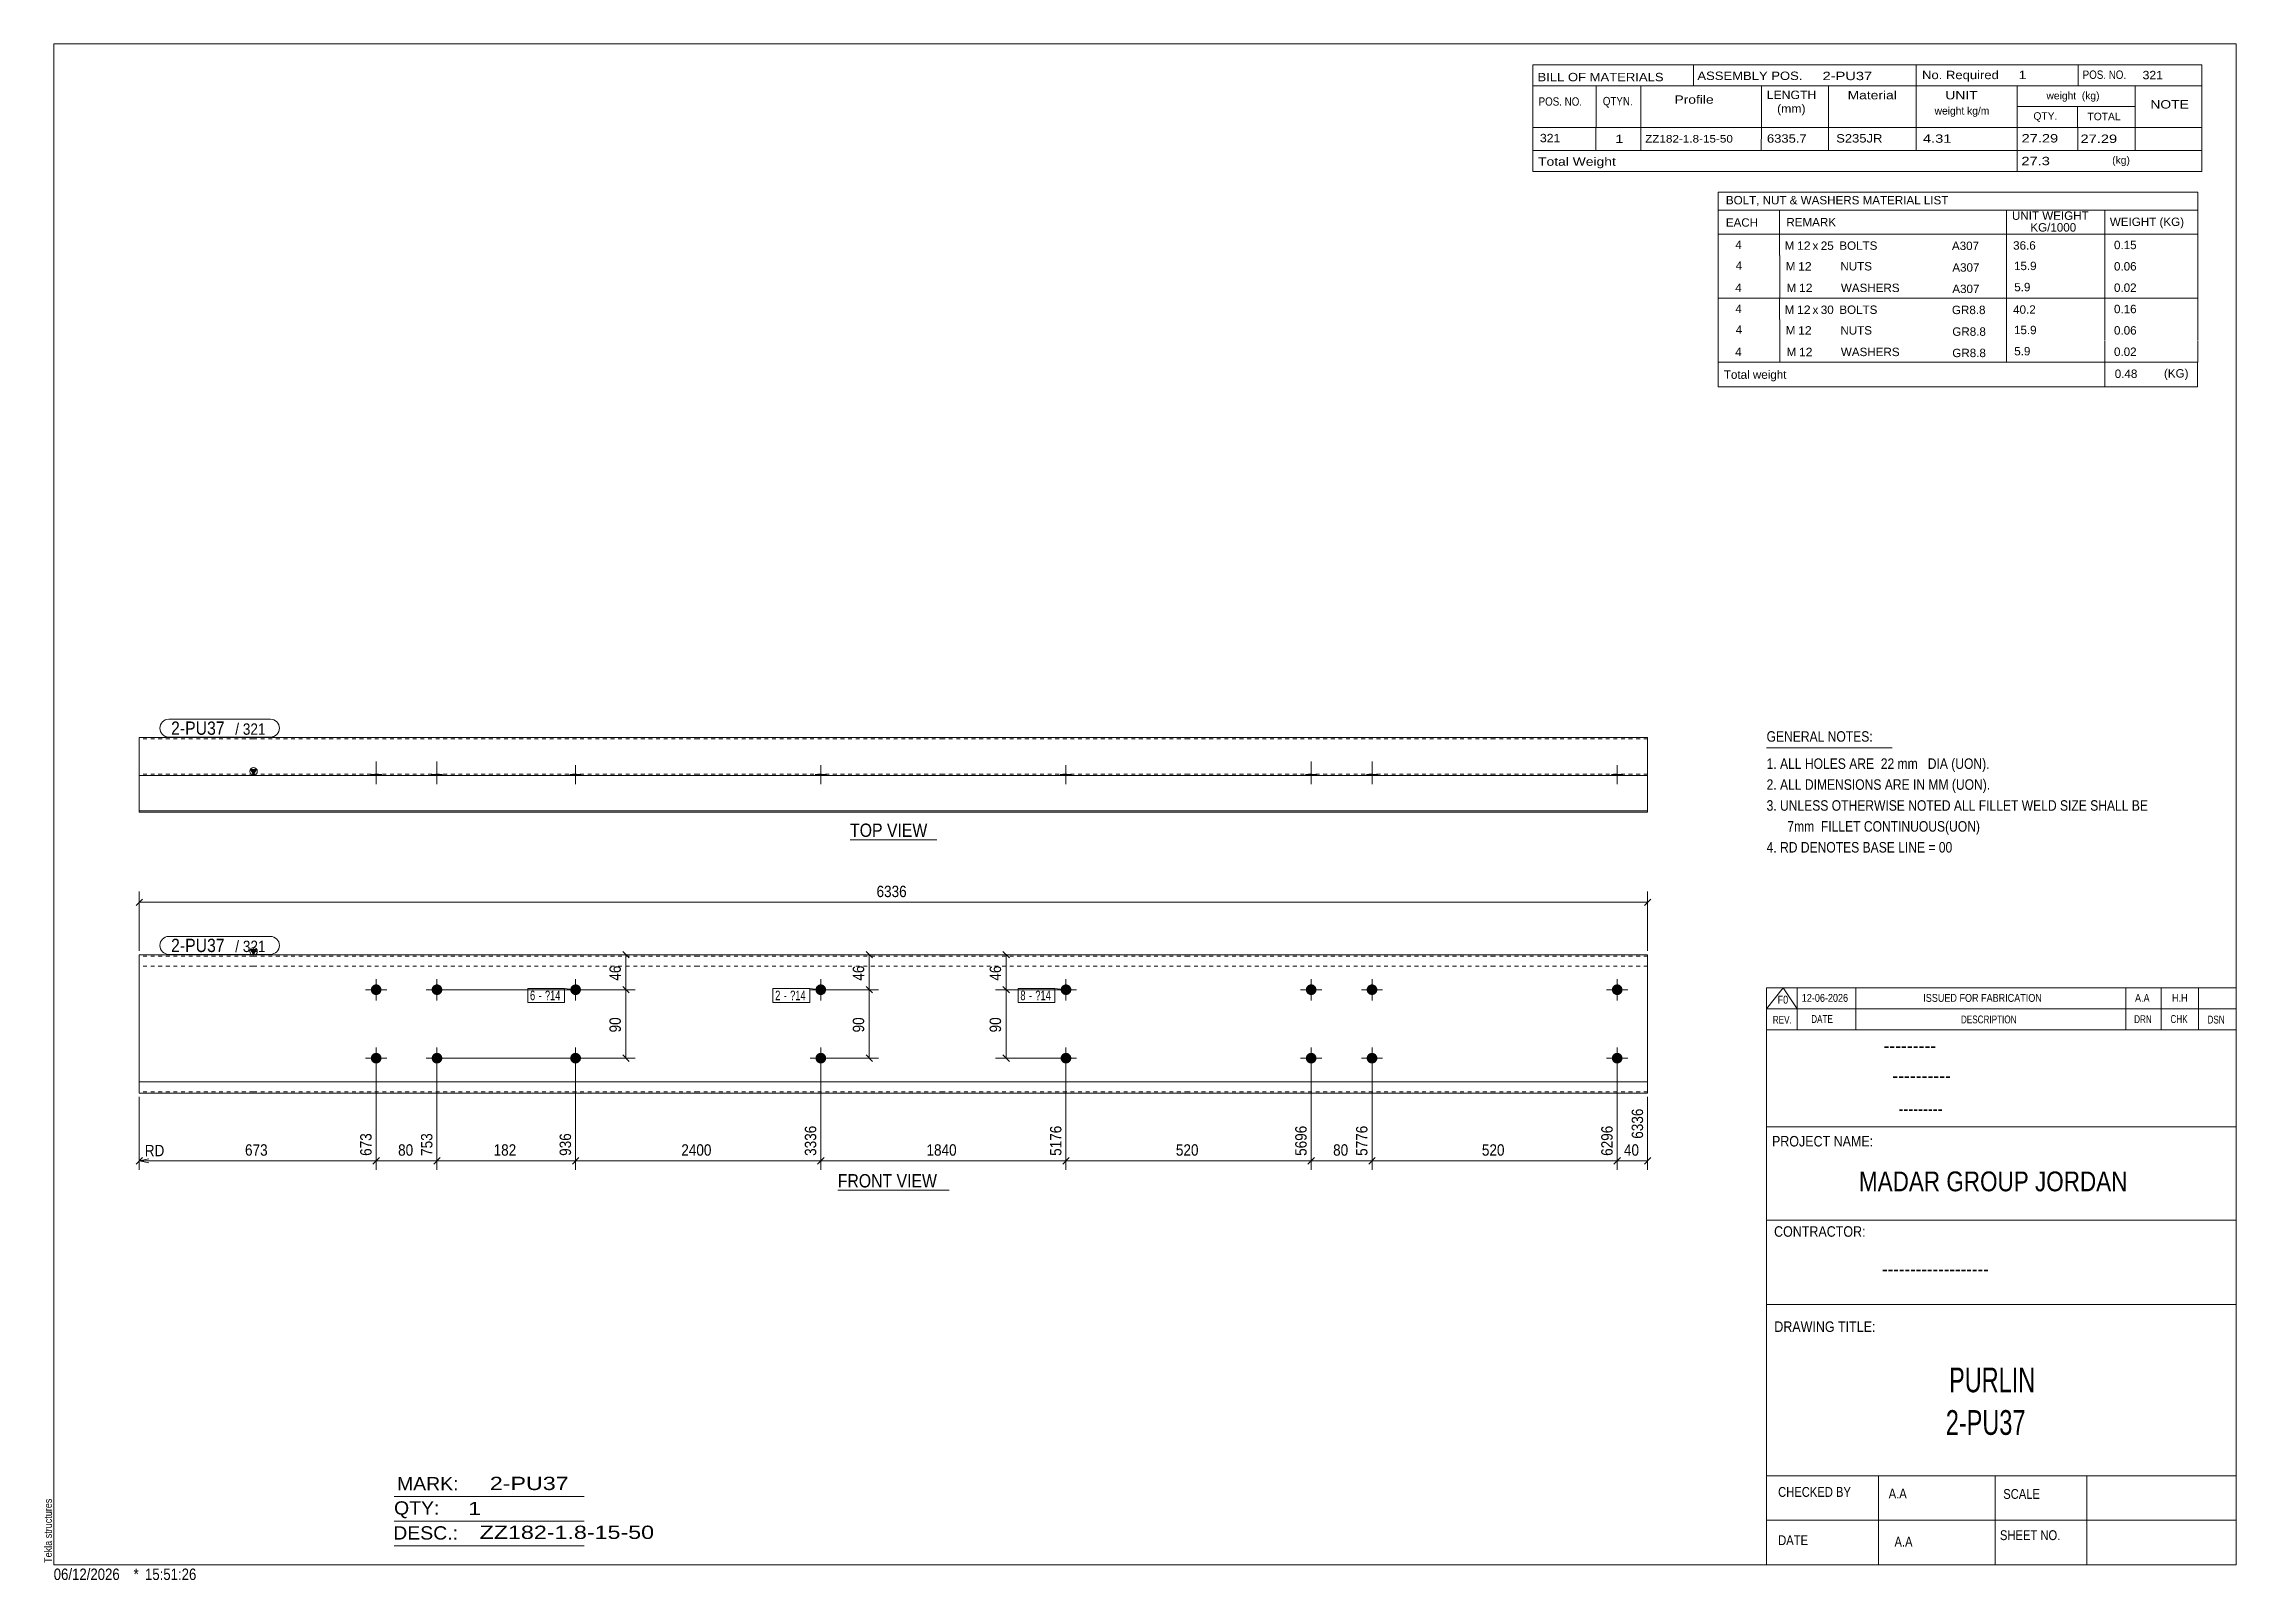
# Model space of a CAD drawing. Header units: millimetres. Extents: x 2 to 579, y 1 to 405.
import ezdxf

# ---------------------------------------------------------------- set-up
doc = ezdxf.new("R2010")
doc.units = ezdxf.units.MM
doc.linetypes.add('XKITLINE00', pattern=[0])
doc.linetypes.add('XKITLINE01', pattern=[4, 1, -1, 1, -1])
for name, color, linetype, lineweight in [('Bolt', 3, 'Continuous', 0), ('BoltMark', 7, 'Continuous', 0), ('Dimensions', 7, 'Continuous', 0), ('DrawingSheet', 5, 'Continuous', 0), ('OtherObjectType', 7, 'Continuous', 0), ('Part', 2, 'Continuous', 0), ('PartMark', 7, 'Continuous', 0)]:
    doc.layers.add(name, color=color, linetype=linetype, lineweight=lineweight)
doc.styles.add('@ARIAL_UNICODE_MS_BOLD', font='ARIAL.TTF')
doc.styles.add('ARIAL', font='ARIAL.TTF')
doc.styles.add('ARIAL_NARROW', font='ARIALN.TTF')
doc.styles.add('COMIC_SANS_MS_BOLD', font='COMICBD.TTF')
doc.styles.add('SWIS721_EX_BT', font='ARIAL.TTF')
doc.styles.add('SWISSE', font='ARIAL.TTF')

# ---------------------------------------------------------------- blocks, each defined once
blk = doc.blocks.new('*A1')
at = {"layer": 'Bolt'}
for points in [[(91.19, 156.2), (91.19, 156.17), (91.19, 156.13), (91.19, 156.1), (91.18, 156.06), (91.18, 156.03), (91.17, 156), (91.17, 155.96), (91.16, 155.93), (91.15, 155.9), (91.14, 155.86), (91.13, 155.83), (91.12, 155.8), (91.11, 155.76), (91.1, 155.73), (91.09, 155.7), (91.07, 155.67), (91.06, 155.64), (91.04, 155.61), (91.03, 155.58), (91.01, 155.55), (90.99, 155.52), (90.98, 155.49), (90.96, 155.46), (90.94, 155.43), (90.92, 155.4), (90.9, 155.37), (90.88, 155.35), (90.85, 155.32), (90.83, 155.3), (90.81, 155.27), (90.78, 155.25), (90.76, 155.22), (90.73, 155.2), (90.71, 155.18), (90.68, 155.15), (90.66, 155.13), (90.63, 155.11), (90.6, 155.09), (90.57, 155.07), (90.54, 155.05), (90.51, 155.03), (90.48, 155.02), (90.45, 155), (90.42, 154.99), (90.39, 154.97), (90.36, 154.96), (90.33, 154.94), (90.3, 154.93), (90.27, 154.92), (90.23, 154.91), (90.2, 154.9), (90.17, 154.89), (90.13, 154.88), (90.1, 154.87), (90.07, 154.86), (90.03, 154.86), (90, 154.85), (89.97, 154.85), (89.93, 154.84), (89.9, 154.84), (89.86, 154.84), (89.83, 154.84), (89.79, 154.84), (89.76, 154.84), (89.73, 154.84), (89.69, 154.84), (89.66, 154.84), (89.62, 154.85), (89.59, 154.85), (89.55, 154.86), (89.52, 154.86), (89.49, 154.87), (89.45, 154.88), (89.42, 154.89), (89.39, 154.9), (89.35, 154.91), (89.32, 154.92), (89.29, 154.93), (89.26, 154.94), (89.23, 154.96), (89.2, 154.97), (89.16, 154.99), (89.13, 155), (89.1, 155.02), (89.07, 155.03), (89.04, 155.05), (89.02, 155.07), (88.99, 155.09), (88.96, 155.11), (88.93, 155.13), (88.91, 155.15), (88.88, 155.18), (88.85, 155.2), (88.83, 155.22), (88.8, 155.25), (88.78, 155.27), (88.76, 155.3), (88.73, 155.32), (88.71, 155.35), (88.69, 155.37), (88.67, 155.4), (88.65, 155.43), (88.63, 155.46), (88.61, 155.49), (88.59, 155.52), (88.58, 155.55), (88.56, 155.58), (88.54, 155.61), (88.53, 155.64), (88.51, 155.67), (88.5, 155.7), (88.49, 155.73), (88.48, 155.76), (88.46, 155.8), (88.45, 155.83), (88.44, 155.86), (88.44, 155.9), (88.43, 155.93), (88.42, 155.96), (88.41, 156), (88.41, 156.03), (88.4, 156.06), (88.4, 156.1), (88.4, 156.13), (88.4, 156.17), (88.39, 156.2), (88.39, 156.24), (88.39, 156.27), (88.4, 156.3), (88.4, 156.34), (88.4, 156.37), (88.4, 156.41), (88.41, 156.44), (88.41, 156.48), (88.42, 156.51), (88.43, 156.54), (88.44, 156.58), (88.44, 156.61), (88.45, 156.64), (88.46, 156.67), (88.48, 156.71), (88.49, 156.74), (88.5, 156.77), (88.51, 156.8), (88.53, 156.83), (88.54, 156.87), (88.56, 156.9), (88.58, 156.93), (88.59, 156.96), (88.61, 156.98), (88.63, 157.01), (88.65, 157.04), (88.67, 157.07), (88.69, 157.1), (88.71, 157.12), (88.73, 157.15), (88.76, 157.18), (88.78, 157.2), (88.8, 157.23), (88.83, 157.25), (88.85, 157.27), (88.88, 157.3), (88.91, 157.32), (88.93, 157.34), (88.96, 157.36), (88.99, 157.38), (89.02, 157.4), (89.04, 157.42), (89.07, 157.44), (89.1, 157.45), (89.13, 157.47), (89.16, 157.49), (89.2, 157.5), (89.23, 157.52), (89.26, 157.53), (89.29, 157.54), (89.32, 157.55), (89.35, 157.57), (89.39, 157.58), (89.42, 157.59), (89.45, 157.59), (89.49, 157.6), (89.52, 157.61), (89.55, 157.62), (89.59, 157.62), (89.62, 157.63), (89.66, 157.63), (89.69, 157.63), (89.73, 157.63), (89.76, 157.64), (89.79, 157.64), (89.83, 157.64), (89.86, 157.63), (89.9, 157.63), (89.93, 157.63), (89.97, 157.63), (90, 157.62), (90.03, 157.62), (90.07, 157.61), (90.1, 157.6), (90.13, 157.59), (90.17, 157.59), (90.2, 157.58), (90.23, 157.57), (90.27, 157.55), (90.3, 157.54), (90.33, 157.53), (90.36, 157.52), (90.39, 157.5), (90.42, 157.49), (90.45, 157.47), (90.48, 157.45), (90.51, 157.44), (90.54, 157.42), (90.57, 157.4), (90.6, 157.38), (90.63, 157.36), (90.66, 157.34), (90.68, 157.32), (90.71, 157.3), (90.73, 157.27), (90.76, 157.25), (90.78, 157.23), (90.81, 157.2), (90.83, 157.18), (90.85, 157.15), (90.88, 157.12), (90.9, 157.1), (90.92, 157.07), (90.94, 157.04), (90.96, 157.01), (90.98, 156.98), (90.99, 156.96), (91.01, 156.93), (91.03, 156.9), (91.04, 156.87), (91.06, 156.83), (91.07, 156.8), (91.09, 156.77), (91.1, 156.74), (91.11, 156.71), (91.12, 156.67), (91.13, 156.64), (91.14, 156.61), (91.15, 156.58), (91.16, 156.54), (91.17, 156.51), (91.17, 156.48), (91.18, 156.44), (91.18, 156.41), (91.19, 156.37), (91.19, 156.34), (91.19, 156.3), (91.19, 156.27), (91.19, 156.24)], [(107.19, 156.2), (107.19, 156.17), (107.19, 156.13), (107.19, 156.1), (107.18, 156.06), (107.18, 156.03), (107.17, 156), (107.17, 155.96), (107.16, 155.93), (107.15, 155.9), (107.14, 155.86), (107.13, 155.83), (107.12, 155.8), (107.11, 155.76), (107.1, 155.73), (107.09, 155.7), (107.07, 155.67), (107.06, 155.64), (107.04, 155.61), (107.03, 155.58), (107.01, 155.55), (106.99, 155.52), (106.98, 155.49), (106.96, 155.46), (106.94, 155.43), (106.92, 155.4), (106.9, 155.37), (106.88, 155.35), (106.85, 155.32), (106.83, 155.3), (106.81, 155.27), (106.78, 155.25), (106.76, 155.22), (106.73, 155.2), (106.71, 155.18), (106.68, 155.15), (106.66, 155.13), (106.63, 155.11), (106.6, 155.09), (106.57, 155.07), (106.54, 155.05), (106.51, 155.03), (106.48, 155.02), (106.45, 155), (106.42, 154.99), (106.39, 154.97), (106.36, 154.96), (106.33, 154.94), (106.3, 154.93), (106.27, 154.92), (106.23, 154.91), (106.2, 154.9), (106.17, 154.89), (106.13, 154.88), (106.1, 154.87), (106.07, 154.86), (106.03, 154.86), (106, 154.85), (105.97, 154.85), (105.93, 154.84), (105.9, 154.84), (105.86, 154.84), (105.83, 154.84), (105.79, 154.84), (105.76, 154.84), (105.73, 154.84), (105.69, 154.84), (105.66, 154.84), (105.62, 154.85), (105.59, 154.85), (105.55, 154.86), (105.52, 154.86), (105.49, 154.87), (105.45, 154.88), (105.42, 154.89), (105.39, 154.9), (105.35, 154.91), (105.32, 154.92), (105.29, 154.93), (105.26, 154.94), (105.23, 154.96), (105.2, 154.97), (105.16, 154.99), (105.13, 155), (105.1, 155.02), (105.07, 155.03), (105.04, 155.05), (105.02, 155.07), (104.99, 155.09), (104.96, 155.11), (104.93, 155.13), (104.91, 155.15), (104.88, 155.18), (104.85, 155.2), (104.83, 155.22), (104.8, 155.25), (104.78, 155.27), (104.76, 155.3), (104.73, 155.32), (104.71, 155.35), (104.69, 155.37), (104.67, 155.4), (104.65, 155.43), (104.63, 155.46), (104.61, 155.49), (104.59, 155.52), (104.58, 155.55), (104.56, 155.58), (104.54, 155.61), (104.53, 155.64), (104.51, 155.67), (104.5, 155.7), (104.49, 155.73), (104.48, 155.76), (104.46, 155.8), (104.45, 155.83), (104.44, 155.86), (104.44, 155.9), (104.43, 155.93), (104.42, 155.96), (104.41, 156), (104.41, 156.03), (104.4, 156.06), (104.4, 156.1), (104.4, 156.13), (104.4, 156.17), (104.39, 156.2), (104.39, 156.24), (104.39, 156.27), (104.4, 156.3), (104.4, 156.34), (104.4, 156.37), (104.4, 156.41), (104.41, 156.44), (104.41, 156.48), (104.42, 156.51), (104.43, 156.54), (104.44, 156.58), (104.44, 156.61), (104.45, 156.64), (104.46, 156.67), (104.48, 156.71), (104.49, 156.74), (104.5, 156.77), (104.51, 156.8), (104.53, 156.83), (104.54, 156.87), (104.56, 156.9), (104.58, 156.93), (104.59, 156.96), (104.61, 156.98), (104.63, 157.01), (104.65, 157.04), (104.67, 157.07), (104.69, 157.1), (104.71, 157.12), (104.73, 157.15), (104.76, 157.18), (104.78, 157.2), (104.8, 157.23), (104.83, 157.25), (104.85, 157.27), (104.88, 157.3), (104.91, 157.32), (104.93, 157.34), (104.96, 157.36), (104.99, 157.38), (105.02, 157.4), (105.04, 157.42), (105.07, 157.44), (105.1, 157.45), (105.13, 157.47), (105.16, 157.49), (105.2, 157.5), (105.23, 157.52), (105.26, 157.53), (105.29, 157.54), (105.32, 157.55), (105.35, 157.57), (105.39, 157.58), (105.42, 157.59), (105.45, 157.59), (105.49, 157.6), (105.52, 157.61), (105.55, 157.62), (105.59, 157.62), (105.62, 157.63), (105.66, 157.63), (105.69, 157.63), (105.73, 157.63), (105.76, 157.64), (105.79, 157.64), (105.83, 157.64), (105.86, 157.63), (105.9, 157.63), (105.93, 157.63), (105.97, 157.63), (106, 157.62), (106.03, 157.62), (106.07, 157.61), (106.1, 157.6), (106.13, 157.59), (106.17, 157.59), (106.2, 157.58), (106.23, 157.57), (106.27, 157.55), (106.3, 157.54), (106.33, 157.53), (106.36, 157.52), (106.39, 157.5), (106.42, 157.49), (106.45, 157.47), (106.48, 157.45), (106.51, 157.44), (106.54, 157.42), (106.57, 157.4), (106.6, 157.38), (106.63, 157.36), (106.66, 157.34), (106.68, 157.32), (106.71, 157.3), (106.73, 157.27), (106.76, 157.25), (106.78, 157.23), (106.81, 157.2), (106.83, 157.18), (106.85, 157.15), (106.88, 157.12), (106.9, 157.1), (106.92, 157.07), (106.94, 157.04), (106.96, 157.01), (106.98, 156.98), (106.99, 156.96), (107.01, 156.93), (107.03, 156.9), (107.04, 156.87), (107.06, 156.83), (107.07, 156.8), (107.09, 156.77), (107.1, 156.74), (107.11, 156.71), (107.12, 156.67), (107.13, 156.64), (107.14, 156.61), (107.15, 156.58), (107.16, 156.54), (107.17, 156.51), (107.17, 156.48), (107.18, 156.44), (107.18, 156.41), (107.19, 156.37), (107.19, 156.34), (107.19, 156.3), (107.19, 156.27), (107.19, 156.24)], [(91.19, 138.2), (91.19, 138.17), (91.19, 138.13), (91.19, 138.1), (91.18, 138.06), (91.18, 138.03), (91.17, 138), (91.17, 137.96), (91.16, 137.93), (91.15, 137.9), (91.14, 137.86), (91.13, 137.83), (91.12, 137.8), (91.11, 137.76), (91.1, 137.73), (91.09, 137.7), (91.07, 137.67), (91.06, 137.64), (91.04, 137.61), (91.03, 137.58), (91.01, 137.55), (90.99, 137.52), (90.98, 137.49), (90.96, 137.46), (90.94, 137.43), (90.92, 137.4), (90.9, 137.37), (90.88, 137.35), (90.85, 137.32), (90.83, 137.3), (90.81, 137.27), (90.78, 137.25), (90.76, 137.22), (90.73, 137.2), (90.71, 137.18), (90.68, 137.15), (90.66, 137.13), (90.63, 137.11), (90.6, 137.09), (90.57, 137.07), (90.54, 137.05), (90.51, 137.03), (90.48, 137.02), (90.45, 137), (90.42, 136.99), (90.39, 136.97), (90.36, 136.96), (90.33, 136.94), (90.3, 136.93), (90.27, 136.92), (90.23, 136.91), (90.2, 136.9), (90.17, 136.89), (90.13, 136.88), (90.1, 136.87), (90.07, 136.86), (90.03, 136.86), (90, 136.85), (89.97, 136.85), (89.93, 136.84), (89.9, 136.84), (89.86, 136.84), (89.83, 136.84), (89.79, 136.84), (89.76, 136.84), (89.73, 136.84), (89.69, 136.84), (89.66, 136.84), (89.62, 136.85), (89.59, 136.85), (89.55, 136.86), (89.52, 136.86), (89.49, 136.87), (89.45, 136.88), (89.42, 136.89), (89.39, 136.9), (89.35, 136.91), (89.32, 136.92), (89.29, 136.93), (89.26, 136.94), (89.23, 136.96), (89.2, 136.97), (89.16, 136.99), (89.13, 137), (89.1, 137.02), (89.07, 137.03), (89.04, 137.05), (89.02, 137.07), (88.99, 137.09), (88.96, 137.11), (88.93, 137.13), (88.91, 137.15), (88.88, 137.18), (88.85, 137.2), (88.83, 137.22), (88.8, 137.25), (88.78, 137.27), (88.76, 137.3), (88.73, 137.32), (88.71, 137.35), (88.69, 137.37), (88.67, 137.4), (88.65, 137.43), (88.63, 137.46), (88.61, 137.49), (88.59, 137.52), (88.58, 137.55), (88.56, 137.58), (88.54, 137.61), (88.53, 137.64), (88.51, 137.67), (88.5, 137.7), (88.49, 137.73), (88.48, 137.76), (88.46, 137.8), (88.45, 137.83), (88.44, 137.86), (88.44, 137.9), (88.43, 137.93), (88.42, 137.96), (88.41, 138), (88.41, 138.03), (88.4, 138.06), (88.4, 138.1), (88.4, 138.13), (88.4, 138.17), (88.39, 138.2), (88.39, 138.24), (88.39, 138.27), (88.4, 138.3), (88.4, 138.34), (88.4, 138.37), (88.4, 138.41), (88.41, 138.44), (88.41, 138.48), (88.42, 138.51), (88.43, 138.54), (88.44, 138.58), (88.44, 138.61), (88.45, 138.64), (88.46, 138.67), (88.48, 138.71), (88.49, 138.74), (88.5, 138.77), (88.51, 138.8), (88.53, 138.83), (88.54, 138.87), (88.56, 138.9), (88.58, 138.93), (88.59, 138.96), (88.61, 138.98), (88.63, 139.01), (88.65, 139.04), (88.67, 139.07), (88.69, 139.1), (88.71, 139.12), (88.73, 139.15), (88.76, 139.18), (88.78, 139.2), (88.8, 139.23), (88.83, 139.25), (88.85, 139.27), (88.88, 139.3), (88.91, 139.32), (88.93, 139.34), (88.96, 139.36), (88.99, 139.38), (89.02, 139.4), (89.04, 139.42), (89.07, 139.44), (89.1, 139.45), (89.13, 139.47), (89.16, 139.49), (89.2, 139.5), (89.23, 139.52), (89.26, 139.53), (89.29, 139.54), (89.32, 139.55), (89.35, 139.57), (89.39, 139.58), (89.42, 139.59), (89.45, 139.59), (89.49, 139.6), (89.52, 139.61), (89.55, 139.62), (89.59, 139.62), (89.62, 139.63), (89.66, 139.63), (89.69, 139.63), (89.73, 139.63), (89.76, 139.64), (89.79, 139.64), (89.83, 139.64), (89.86, 139.63), (89.9, 139.63), (89.93, 139.63), (89.97, 139.63), (90, 139.62), (90.03, 139.62), (90.07, 139.61), (90.1, 139.6), (90.13, 139.59), (90.17, 139.59), (90.2, 139.58), (90.23, 139.57), (90.27, 139.55), (90.3, 139.54), (90.33, 139.53), (90.36, 139.52), (90.39, 139.5), (90.42, 139.49), (90.45, 139.47), (90.48, 139.45), (90.51, 139.44), (90.54, 139.42), (90.57, 139.4), (90.6, 139.38), (90.63, 139.36), (90.66, 139.34), (90.68, 139.32), (90.71, 139.3), (90.73, 139.27), (90.76, 139.25), (90.78, 139.23), (90.81, 139.2), (90.83, 139.18), (90.85, 139.15), (90.88, 139.12), (90.9, 139.1), (90.92, 139.07), (90.94, 139.04), (90.96, 139.01), (90.98, 138.98), (90.99, 138.96), (91.01, 138.93), (91.03, 138.9), (91.04, 138.87), (91.06, 138.83), (91.07, 138.8), (91.09, 138.77), (91.1, 138.74), (91.11, 138.71), (91.12, 138.67), (91.13, 138.64), (91.14, 138.61), (91.15, 138.58), (91.16, 138.54), (91.17, 138.51), (91.17, 138.48), (91.18, 138.44), (91.18, 138.41), (91.19, 138.37), (91.19, 138.34), (91.19, 138.3), (91.19, 138.27), (91.19, 138.24)], [(107.19, 138.2), (107.19, 138.17), (107.19, 138.13), (107.19, 138.1), (107.18, 138.06), (107.18, 138.03), (107.17, 138), (107.17, 137.96), (107.16, 137.93), (107.15, 137.9), (107.14, 137.86), (107.13, 137.83), (107.12, 137.8), (107.11, 137.76), (107.1, 137.73), (107.09, 137.7), (107.07, 137.67), (107.06, 137.64), (107.04, 137.61), (107.03, 137.58), (107.01, 137.55), (106.99, 137.52), (106.98, 137.49), (106.96, 137.46), (106.94, 137.43), (106.92, 137.4), (106.9, 137.37), (106.88, 137.35), (106.85, 137.32), (106.83, 137.3), (106.81, 137.27), (106.78, 137.25), (106.76, 137.22), (106.73, 137.2), (106.71, 137.18), (106.68, 137.15), (106.66, 137.13), (106.63, 137.11), (106.6, 137.09), (106.57, 137.07), (106.54, 137.05), (106.51, 137.03), (106.48, 137.02), (106.45, 137), (106.42, 136.99), (106.39, 136.97), (106.36, 136.96), (106.33, 136.94), (106.3, 136.93), (106.27, 136.92), (106.23, 136.91), (106.2, 136.9), (106.17, 136.89), (106.13, 136.88), (106.1, 136.87), (106.07, 136.86), (106.03, 136.86), (106, 136.85), (105.97, 136.85), (105.93, 136.84), (105.9, 136.84), (105.86, 136.84), (105.83, 136.84), (105.79, 136.84), (105.76, 136.84), (105.73, 136.84), (105.69, 136.84), (105.66, 136.84), (105.62, 136.85), (105.59, 136.85), (105.55, 136.86), (105.52, 136.86), (105.49, 136.87), (105.45, 136.88), (105.42, 136.89), (105.39, 136.9), (105.35, 136.91), (105.32, 136.92), (105.29, 136.93), (105.26, 136.94), (105.23, 136.96), (105.2, 136.97), (105.16, 136.99), (105.13, 137), (105.1, 137.02), (105.07, 137.03), (105.04, 137.05), (105.02, 137.07), (104.99, 137.09), (104.96, 137.11), (104.93, 137.13), (104.91, 137.15), (104.88, 137.18), (104.85, 137.2), (104.83, 137.22), (104.8, 137.25), (104.78, 137.27), (104.76, 137.3), (104.73, 137.32), (104.71, 137.35), (104.69, 137.37), (104.67, 137.4), (104.65, 137.43), (104.63, 137.46), (104.61, 137.49), (104.59, 137.52), (104.58, 137.55), (104.56, 137.58), (104.54, 137.61), (104.53, 137.64), (104.51, 137.67), (104.5, 137.7), (104.49, 137.73), (104.48, 137.76), (104.46, 137.8), (104.45, 137.83), (104.44, 137.86), (104.44, 137.9), (104.43, 137.93), (104.42, 137.96), (104.41, 138), (104.41, 138.03), (104.4, 138.06), (104.4, 138.1), (104.4, 138.13), (104.4, 138.17), (104.39, 138.2), (104.39, 138.24), (104.39, 138.27), (104.4, 138.3), (104.4, 138.34), (104.4, 138.37), (104.4, 138.41), (104.41, 138.44), (104.41, 138.48), (104.42, 138.51), (104.43, 138.54), (104.44, 138.58), (104.44, 138.61), (104.45, 138.64), (104.46, 138.67), (104.48, 138.71), (104.49, 138.74), (104.5, 138.77), (104.51, 138.8), (104.53, 138.83), (104.54, 138.87), (104.56, 138.9), (104.58, 138.93), (104.59, 138.96), (104.61, 138.98), (104.63, 139.01), (104.65, 139.04), (104.67, 139.07), (104.69, 139.1), (104.71, 139.12), (104.73, 139.15), (104.76, 139.18), (104.78, 139.2), (104.8, 139.23), (104.83, 139.25), (104.85, 139.27), (104.88, 139.3), (104.91, 139.32), (104.93, 139.34), (104.96, 139.36), (104.99, 139.38), (105.02, 139.4), (105.04, 139.42), (105.07, 139.44), (105.1, 139.45), (105.13, 139.47), (105.16, 139.49), (105.2, 139.5), (105.23, 139.52), (105.26, 139.53), (105.29, 139.54), (105.32, 139.55), (105.35, 139.57), (105.39, 139.58), (105.42, 139.59), (105.45, 139.59), (105.49, 139.6), (105.52, 139.61), (105.55, 139.62), (105.59, 139.62), (105.62, 139.63), (105.66, 139.63), (105.69, 139.63), (105.73, 139.63), (105.76, 139.64), (105.79, 139.64), (105.83, 139.64), (105.86, 139.63), (105.9, 139.63), (105.93, 139.63), (105.97, 139.63), (106, 139.62), (106.03, 139.62), (106.07, 139.61), (106.1, 139.6), (106.13, 139.59), (106.17, 139.59), (106.2, 139.58), (106.23, 139.57), (106.27, 139.55), (106.3, 139.54), (106.33, 139.53), (106.36, 139.52), (106.39, 139.5), (106.42, 139.49), (106.45, 139.47), (106.48, 139.45), (106.51, 139.44), (106.54, 139.42), (106.57, 139.4), (106.6, 139.38), (106.63, 139.36), (106.66, 139.34), (106.68, 139.32), (106.71, 139.3), (106.73, 139.27), (106.76, 139.25), (106.78, 139.23), (106.81, 139.2), (106.83, 139.18), (106.85, 139.15), (106.88, 139.12), (106.9, 139.1), (106.92, 139.07), (106.94, 139.04), (106.96, 139.01), (106.98, 138.98), (106.99, 138.96), (107.01, 138.93), (107.03, 138.9), (107.04, 138.87), (107.06, 138.83), (107.07, 138.8), (107.09, 138.77), (107.1, 138.74), (107.11, 138.71), (107.12, 138.67), (107.13, 138.64), (107.14, 138.61), (107.15, 138.58), (107.16, 138.54), (107.17, 138.51), (107.17, 138.48), (107.18, 138.44), (107.18, 138.41), (107.19, 138.37), (107.19, 138.34), (107.19, 138.3), (107.19, 138.27), (107.19, 138.24)]]:
    blk.add_hatch(color=3, dxfattribs=at).paths.add_polyline_path(points, flags=17)
at = {"layer": 'Bolt', "color": 3, "linetype": 'XKITLINE00', "lineweight": 0}
for p, q in [((92.59, 156.24), (86.99, 156.24)), ((89.79, 159.04), (89.79, 153.44)), ((108.59, 156.24), (102.99, 156.24)), ((105.79, 159.04), (105.79, 153.44)), ((89.79, 141.04), (89.79, 135.44)), ((105.79, 141.04), (105.79, 135.44)), ((92.59, 138.24), (86.99, 138.24)), ((108.59, 138.24), (102.99, 138.24))]:
    blk.add_line(p, q, dxfattribs=at)
blk = doc.blocks.new('*A2')
at = {"layer": 'Bolt'}
for points in [[(143.65, 156.2), (143.65, 156.17), (143.65, 156.13), (143.65, 156.1), (143.64, 156.06), (143.64, 156.03), (143.63, 156), (143.63, 155.96), (143.62, 155.93), (143.61, 155.9), (143.6, 155.86), (143.59, 155.83), (143.58, 155.8), (143.57, 155.76), (143.56, 155.73), (143.55, 155.7), (143.53, 155.67), (143.52, 155.64), (143.5, 155.61), (143.49, 155.58), (143.47, 155.55), (143.45, 155.52), (143.44, 155.49), (143.42, 155.46), (143.4, 155.43), (143.38, 155.4), (143.36, 155.37), (143.34, 155.35), (143.31, 155.32), (143.29, 155.3), (143.27, 155.27), (143.24, 155.25), (143.22, 155.22), (143.19, 155.2), (143.17, 155.18), (143.14, 155.15), (143.12, 155.13), (143.09, 155.11), (143.06, 155.09), (143.03, 155.07), (143, 155.05), (142.97, 155.03), (142.94, 155.02), (142.91, 155), (142.88, 154.99), (142.85, 154.97), (142.82, 154.96), (142.79, 154.94), (142.76, 154.93), (142.73, 154.92), (142.69, 154.91), (142.66, 154.9), (142.63, 154.89), (142.59, 154.88), (142.56, 154.87), (142.53, 154.86), (142.49, 154.86), (142.46, 154.85), (142.43, 154.85), (142.39, 154.84), (142.36, 154.84), (142.32, 154.84), (142.29, 154.84), (142.25, 154.84), (142.22, 154.84), (142.19, 154.84), (142.15, 154.84), (142.12, 154.84), (142.08, 154.85), (142.05, 154.85), (142.01, 154.86), (141.98, 154.86), (141.95, 154.87), (141.91, 154.88), (141.88, 154.89), (141.85, 154.9), (141.81, 154.91), (141.78, 154.92), (141.75, 154.93), (141.72, 154.94), (141.69, 154.96), (141.66, 154.97), (141.62, 154.99), (141.59, 155), (141.56, 155.02), (141.53, 155.03), (141.5, 155.05), (141.48, 155.07), (141.45, 155.09), (141.42, 155.11), (141.39, 155.13), (141.37, 155.15), (141.34, 155.18), (141.31, 155.2), (141.29, 155.22), (141.26, 155.25), (141.24, 155.27), (141.22, 155.3), (141.19, 155.32), (141.17, 155.35), (141.15, 155.37), (141.13, 155.4), (141.11, 155.43), (141.09, 155.46), (141.07, 155.49), (141.05, 155.52), (141.04, 155.55), (141.02, 155.58), (141, 155.61), (140.99, 155.64), (140.97, 155.67), (140.96, 155.7), (140.95, 155.73), (140.94, 155.76), (140.92, 155.8), (140.91, 155.83), (140.9, 155.86), (140.9, 155.9), (140.89, 155.93), (140.88, 155.96), (140.87, 156), (140.87, 156.03), (140.86, 156.06), (140.86, 156.1), (140.86, 156.13), (140.86, 156.17), (140.85, 156.2), (140.85, 156.24), (140.85, 156.27), (140.86, 156.3), (140.86, 156.34), (140.86, 156.37), (140.86, 156.41), (140.87, 156.44), (140.87, 156.48), (140.88, 156.51), (140.89, 156.54), (140.9, 156.58), (140.9, 156.61), (140.91, 156.64), (140.92, 156.67), (140.94, 156.71), (140.95, 156.74), (140.96, 156.77), (140.97, 156.8), (140.99, 156.83), (141, 156.87), (141.02, 156.9), (141.04, 156.93), (141.05, 156.96), (141.07, 156.98), (141.09, 157.01), (141.11, 157.04), (141.13, 157.07), (141.15, 157.1), (141.17, 157.12), (141.19, 157.15), (141.22, 157.18), (141.24, 157.2), (141.26, 157.23), (141.29, 157.25), (141.31, 157.27), (141.34, 157.3), (141.37, 157.32), (141.39, 157.34), (141.42, 157.36), (141.45, 157.38), (141.48, 157.4), (141.5, 157.42), (141.53, 157.44), (141.56, 157.45), (141.59, 157.47), (141.62, 157.49), (141.66, 157.5), (141.69, 157.52), (141.72, 157.53), (141.75, 157.54), (141.78, 157.55), (141.81, 157.57), (141.85, 157.58), (141.88, 157.59), (141.91, 157.59), (141.95, 157.6), (141.98, 157.61), (142.01, 157.62), (142.05, 157.62), (142.08, 157.63), (142.12, 157.63), (142.15, 157.63), (142.19, 157.63), (142.22, 157.64), (142.25, 157.64), (142.29, 157.64), (142.32, 157.63), (142.36, 157.63), (142.39, 157.63), (142.43, 157.63), (142.46, 157.62), (142.49, 157.62), (142.53, 157.61), (142.56, 157.6), (142.59, 157.59), (142.63, 157.59), (142.66, 157.58), (142.69, 157.57), (142.73, 157.55), (142.76, 157.54), (142.79, 157.53), (142.82, 157.52), (142.85, 157.5), (142.88, 157.49), (142.91, 157.47), (142.94, 157.45), (142.97, 157.44), (143, 157.42), (143.03, 157.4), (143.06, 157.38), (143.09, 157.36), (143.12, 157.34), (143.14, 157.32), (143.17, 157.3), (143.19, 157.27), (143.22, 157.25), (143.24, 157.23), (143.27, 157.2), (143.29, 157.18), (143.31, 157.15), (143.34, 157.12), (143.36, 157.1), (143.38, 157.07), (143.4, 157.04), (143.42, 157.01), (143.44, 156.98), (143.45, 156.96), (143.47, 156.93), (143.49, 156.9), (143.5, 156.87), (143.52, 156.83), (143.53, 156.8), (143.55, 156.77), (143.56, 156.74), (143.57, 156.71), (143.58, 156.67), (143.59, 156.64), (143.6, 156.61), (143.61, 156.58), (143.62, 156.54), (143.63, 156.51), (143.63, 156.48), (143.64, 156.44), (143.64, 156.41), (143.65, 156.37), (143.65, 156.34), (143.65, 156.3), (143.65, 156.27), (143.65, 156.24)], [(143.65, 138.2), (143.65, 138.17), (143.65, 138.13), (143.65, 138.1), (143.64, 138.06), (143.64, 138.03), (143.63, 138), (143.63, 137.96), (143.62, 137.93), (143.61, 137.9), (143.6, 137.86), (143.59, 137.83), (143.58, 137.8), (143.57, 137.76), (143.56, 137.73), (143.55, 137.7), (143.53, 137.67), (143.52, 137.64), (143.5, 137.61), (143.49, 137.58), (143.47, 137.55), (143.45, 137.52), (143.44, 137.49), (143.42, 137.46), (143.4, 137.43), (143.38, 137.4), (143.36, 137.37), (143.34, 137.35), (143.31, 137.32), (143.29, 137.3), (143.27, 137.27), (143.24, 137.25), (143.22, 137.22), (143.19, 137.2), (143.17, 137.18), (143.14, 137.15), (143.12, 137.13), (143.09, 137.11), (143.06, 137.09), (143.03, 137.07), (143, 137.05), (142.97, 137.03), (142.94, 137.02), (142.91, 137), (142.88, 136.99), (142.85, 136.97), (142.82, 136.96), (142.79, 136.94), (142.76, 136.93), (142.73, 136.92), (142.69, 136.91), (142.66, 136.9), (142.63, 136.89), (142.59, 136.88), (142.56, 136.87), (142.53, 136.86), (142.49, 136.86), (142.46, 136.85), (142.43, 136.85), (142.39, 136.84), (142.36, 136.84), (142.32, 136.84), (142.29, 136.84), (142.25, 136.84), (142.22, 136.84), (142.19, 136.84), (142.15, 136.84), (142.12, 136.84), (142.08, 136.85), (142.05, 136.85), (142.01, 136.86), (141.98, 136.86), (141.95, 136.87), (141.91, 136.88), (141.88, 136.89), (141.85, 136.9), (141.81, 136.91), (141.78, 136.92), (141.75, 136.93), (141.72, 136.94), (141.69, 136.96), (141.66, 136.97), (141.62, 136.99), (141.59, 137), (141.56, 137.02), (141.53, 137.03), (141.5, 137.05), (141.48, 137.07), (141.45, 137.09), (141.42, 137.11), (141.39, 137.13), (141.37, 137.15), (141.34, 137.18), (141.31, 137.2), (141.29, 137.22), (141.26, 137.25), (141.24, 137.27), (141.22, 137.3), (141.19, 137.32), (141.17, 137.35), (141.15, 137.37), (141.13, 137.4), (141.11, 137.43), (141.09, 137.46), (141.07, 137.49), (141.05, 137.52), (141.04, 137.55), (141.02, 137.58), (141, 137.61), (140.99, 137.64), (140.97, 137.67), (140.96, 137.7), (140.95, 137.73), (140.94, 137.76), (140.92, 137.8), (140.91, 137.83), (140.9, 137.86), (140.9, 137.9), (140.89, 137.93), (140.88, 137.96), (140.87, 138), (140.87, 138.03), (140.86, 138.06), (140.86, 138.1), (140.86, 138.13), (140.86, 138.17), (140.85, 138.2), (140.85, 138.24), (140.85, 138.27), (140.86, 138.3), (140.86, 138.34), (140.86, 138.37), (140.86, 138.41), (140.87, 138.44), (140.87, 138.48), (140.88, 138.51), (140.89, 138.54), (140.9, 138.58), (140.9, 138.61), (140.91, 138.64), (140.92, 138.67), (140.94, 138.71), (140.95, 138.74), (140.96, 138.77), (140.97, 138.8), (140.99, 138.83), (141, 138.87), (141.02, 138.9), (141.04, 138.93), (141.05, 138.96), (141.07, 138.98), (141.09, 139.01), (141.11, 139.04), (141.13, 139.07), (141.15, 139.1), (141.17, 139.12), (141.19, 139.15), (141.22, 139.18), (141.24, 139.2), (141.26, 139.23), (141.29, 139.25), (141.31, 139.27), (141.34, 139.3), (141.37, 139.32), (141.39, 139.34), (141.42, 139.36), (141.45, 139.38), (141.48, 139.4), (141.5, 139.42), (141.53, 139.44), (141.56, 139.45), (141.59, 139.47), (141.62, 139.49), (141.66, 139.5), (141.69, 139.52), (141.72, 139.53), (141.75, 139.54), (141.78, 139.55), (141.81, 139.57), (141.85, 139.58), (141.88, 139.59), (141.91, 139.59), (141.95, 139.6), (141.98, 139.61), (142.01, 139.62), (142.05, 139.62), (142.08, 139.63), (142.12, 139.63), (142.15, 139.63), (142.19, 139.63), (142.22, 139.64), (142.25, 139.64), (142.29, 139.64), (142.32, 139.63), (142.36, 139.63), (142.39, 139.63), (142.43, 139.63), (142.46, 139.62), (142.49, 139.62), (142.53, 139.61), (142.56, 139.6), (142.59, 139.59), (142.63, 139.59), (142.66, 139.58), (142.69, 139.57), (142.73, 139.55), (142.76, 139.54), (142.79, 139.53), (142.82, 139.52), (142.85, 139.5), (142.88, 139.49), (142.91, 139.47), (142.94, 139.45), (142.97, 139.44), (143, 139.42), (143.03, 139.4), (143.06, 139.38), (143.09, 139.36), (143.12, 139.34), (143.14, 139.32), (143.17, 139.3), (143.19, 139.27), (143.22, 139.25), (143.24, 139.23), (143.27, 139.2), (143.29, 139.18), (143.31, 139.15), (143.34, 139.12), (143.36, 139.1), (143.38, 139.07), (143.4, 139.04), (143.42, 139.01), (143.44, 138.98), (143.45, 138.96), (143.47, 138.93), (143.49, 138.9), (143.5, 138.87), (143.52, 138.83), (143.53, 138.8), (143.55, 138.77), (143.56, 138.74), (143.57, 138.71), (143.58, 138.67), (143.59, 138.64), (143.6, 138.61), (143.61, 138.58), (143.62, 138.54), (143.63, 138.51), (143.63, 138.48), (143.64, 138.44), (143.64, 138.41), (143.65, 138.37), (143.65, 138.34), (143.65, 138.3), (143.65, 138.27), (143.65, 138.24)]]:
    blk.add_hatch(color=3, dxfattribs=at).paths.add_polyline_path(points, flags=17)
at = {"layer": 'Bolt', "color": 3, "linetype": 'XKITLINE00', "lineweight": 0}
for p, q in [((145.05, 156.24), (139.45, 156.24)), ((142.25, 159.04), (142.25, 153.44)), ((142.25, 141.04), (142.25, 135.44)), ((145.05, 138.24), (139.45, 138.24))]:
    blk.add_line(p, q, dxfattribs=at)
blk = doc.blocks.new('*A3')
at = {"layer": 'Bolt'}
for points in [[(208.14, 156.2), (208.14, 156.17), (208.14, 156.13), (208.13, 156.1), (208.13, 156.06), (208.13, 156.03), (208.12, 156), (208.11, 155.96), (208.11, 155.93), (208.1, 155.9), (208.09, 155.86), (208.08, 155.83), (208.07, 155.8), (208.06, 155.76), (208.05, 155.73), (208.04, 155.7), (208.02, 155.67), (208.01, 155.64), (207.99, 155.61), (207.98, 155.58), (207.96, 155.55), (207.94, 155.52), (207.92, 155.49), (207.91, 155.46), (207.89, 155.43), (207.87, 155.4), (207.85, 155.37), (207.82, 155.35), (207.8, 155.32), (207.78, 155.3), (207.76, 155.27), (207.73, 155.25), (207.71, 155.22), (207.68, 155.2), (207.66, 155.18), (207.63, 155.15), (207.6, 155.13), (207.58, 155.11), (207.55, 155.09), (207.52, 155.07), (207.49, 155.05), (207.46, 155.03), (207.43, 155.02), (207.4, 155), (207.37, 154.99), (207.34, 154.97), (207.31, 154.96), (207.28, 154.94), (207.25, 154.93), (207.21, 154.92), (207.18, 154.91), (207.15, 154.9), (207.11, 154.89), (207.08, 154.88), (207.05, 154.87), (207.01, 154.86), (206.98, 154.86), (206.95, 154.85), (206.91, 154.85), (206.88, 154.84), (206.84, 154.84), (206.81, 154.84), (206.78, 154.84), (206.74, 154.84), (206.71, 154.84), (206.67, 154.84), (206.64, 154.84), (206.6, 154.84), (206.57, 154.85), (206.54, 154.85), (206.5, 154.86), (206.47, 154.86), (206.43, 154.87), (206.4, 154.88), (206.37, 154.89), (206.34, 154.9), (206.3, 154.91), (206.27, 154.92), (206.24, 154.93), (206.21, 154.94), (206.17, 154.96), (206.14, 154.97), (206.11, 154.99), (206.08, 155), (206.05, 155.02), (206.02, 155.03), (205.99, 155.05), (205.96, 155.07), (205.94, 155.09), (205.91, 155.11), (205.88, 155.13), (205.85, 155.15), (205.83, 155.18), (205.8, 155.2), (205.78, 155.22), (205.75, 155.25), (205.73, 155.27), (205.7, 155.3), (205.68, 155.32), (205.66, 155.35), (205.64, 155.37), (205.62, 155.4), (205.6, 155.43), (205.58, 155.46), (205.56, 155.49), (205.54, 155.52), (205.52, 155.55), (205.51, 155.58), (205.49, 155.61), (205.48, 155.64), (205.46, 155.67), (205.45, 155.7), (205.44, 155.73), (205.42, 155.76), (205.41, 155.8), (205.4, 155.83), (205.39, 155.86), (205.38, 155.9), (205.38, 155.93), (205.37, 155.96), (205.36, 156), (205.36, 156.03), (205.35, 156.06), (205.35, 156.1), (205.35, 156.13), (205.34, 156.17), (205.34, 156.2), (205.34, 156.24), (205.34, 156.27), (205.34, 156.3), (205.35, 156.34), (205.35, 156.37), (205.35, 156.41), (205.36, 156.44), (205.36, 156.48), (205.37, 156.51), (205.38, 156.54), (205.38, 156.58), (205.39, 156.61), (205.4, 156.64), (205.41, 156.67), (205.42, 156.71), (205.44, 156.74), (205.45, 156.77), (205.46, 156.8), (205.48, 156.83), (205.49, 156.87), (205.51, 156.9), (205.52, 156.93), (205.54, 156.96), (205.56, 156.98), (205.58, 157.01), (205.6, 157.04), (205.62, 157.07), (205.64, 157.1), (205.66, 157.12), (205.68, 157.15), (205.7, 157.18), (205.73, 157.2), (205.75, 157.23), (205.78, 157.25), (205.8, 157.27), (205.83, 157.3), (205.85, 157.32), (205.88, 157.34), (205.91, 157.36), (205.94, 157.38), (205.96, 157.4), (205.99, 157.42), (206.02, 157.44), (206.05, 157.45), (206.08, 157.47), (206.11, 157.49), (206.14, 157.5), (206.17, 157.52), (206.21, 157.53), (206.24, 157.54), (206.27, 157.55), (206.3, 157.57), (206.34, 157.58), (206.37, 157.59), (206.4, 157.59), (206.43, 157.6), (206.47, 157.61), (206.5, 157.62), (206.54, 157.62), (206.57, 157.63), (206.6, 157.63), (206.64, 157.63), (206.67, 157.63), (206.71, 157.64), (206.74, 157.64), (206.78, 157.64), (206.81, 157.63), (206.84, 157.63), (206.88, 157.63), (206.91, 157.63), (206.95, 157.62), (206.98, 157.62), (207.01, 157.61), (207.05, 157.6), (207.08, 157.59), (207.11, 157.59), (207.15, 157.58), (207.18, 157.57), (207.21, 157.55), (207.25, 157.54), (207.28, 157.53), (207.31, 157.52), (207.34, 157.5), (207.37, 157.49), (207.4, 157.47), (207.43, 157.45), (207.46, 157.44), (207.49, 157.42), (207.52, 157.4), (207.55, 157.38), (207.58, 157.36), (207.6, 157.34), (207.63, 157.32), (207.66, 157.3), (207.68, 157.27), (207.71, 157.25), (207.73, 157.23), (207.76, 157.2), (207.78, 157.18), (207.8, 157.15), (207.82, 157.12), (207.85, 157.1), (207.87, 157.07), (207.89, 157.04), (207.91, 157.01), (207.92, 156.98), (207.94, 156.96), (207.96, 156.93), (207.98, 156.9), (207.99, 156.87), (208.01, 156.83), (208.02, 156.8), (208.04, 156.77), (208.05, 156.74), (208.06, 156.71), (208.07, 156.67), (208.08, 156.64), (208.09, 156.61), (208.1, 156.58), (208.11, 156.54), (208.11, 156.51), (208.12, 156.48), (208.13, 156.44), (208.13, 156.41), (208.13, 156.37), (208.14, 156.34), (208.14, 156.3), (208.14, 156.27), (208.14, 156.24)], [(208.14, 138.2), (208.14, 138.17), (208.14, 138.13), (208.13, 138.1), (208.13, 138.06), (208.13, 138.03), (208.12, 138), (208.11, 137.96), (208.11, 137.93), (208.1, 137.9), (208.09, 137.86), (208.08, 137.83), (208.07, 137.8), (208.06, 137.76), (208.05, 137.73), (208.04, 137.7), (208.02, 137.67), (208.01, 137.64), (207.99, 137.61), (207.98, 137.58), (207.96, 137.55), (207.94, 137.52), (207.92, 137.49), (207.91, 137.46), (207.89, 137.43), (207.87, 137.4), (207.85, 137.37), (207.82, 137.35), (207.8, 137.32), (207.78, 137.3), (207.76, 137.27), (207.73, 137.25), (207.71, 137.22), (207.68, 137.2), (207.66, 137.18), (207.63, 137.15), (207.6, 137.13), (207.58, 137.11), (207.55, 137.09), (207.52, 137.07), (207.49, 137.05), (207.46, 137.03), (207.43, 137.02), (207.4, 137), (207.37, 136.99), (207.34, 136.97), (207.31, 136.96), (207.28, 136.94), (207.25, 136.93), (207.21, 136.92), (207.18, 136.91), (207.15, 136.9), (207.11, 136.89), (207.08, 136.88), (207.05, 136.87), (207.01, 136.86), (206.98, 136.86), (206.95, 136.85), (206.91, 136.85), (206.88, 136.84), (206.84, 136.84), (206.81, 136.84), (206.78, 136.84), (206.74, 136.84), (206.71, 136.84), (206.67, 136.84), (206.64, 136.84), (206.6, 136.84), (206.57, 136.85), (206.54, 136.85), (206.5, 136.86), (206.47, 136.86), (206.43, 136.87), (206.4, 136.88), (206.37, 136.89), (206.34, 136.9), (206.3, 136.91), (206.27, 136.92), (206.24, 136.93), (206.21, 136.94), (206.17, 136.96), (206.14, 136.97), (206.11, 136.99), (206.08, 137), (206.05, 137.02), (206.02, 137.03), (205.99, 137.05), (205.96, 137.07), (205.94, 137.09), (205.91, 137.11), (205.88, 137.13), (205.85, 137.15), (205.83, 137.18), (205.8, 137.2), (205.78, 137.22), (205.75, 137.25), (205.73, 137.27), (205.7, 137.3), (205.68, 137.32), (205.66, 137.35), (205.64, 137.37), (205.62, 137.4), (205.6, 137.43), (205.58, 137.46), (205.56, 137.49), (205.54, 137.52), (205.52, 137.55), (205.51, 137.58), (205.49, 137.61), (205.48, 137.64), (205.46, 137.67), (205.45, 137.7), (205.44, 137.73), (205.42, 137.76), (205.41, 137.8), (205.4, 137.83), (205.39, 137.86), (205.38, 137.9), (205.38, 137.93), (205.37, 137.96), (205.36, 138), (205.36, 138.03), (205.35, 138.06), (205.35, 138.1), (205.35, 138.13), (205.34, 138.17), (205.34, 138.2), (205.34, 138.24), (205.34, 138.27), (205.34, 138.3), (205.35, 138.34), (205.35, 138.37), (205.35, 138.41), (205.36, 138.44), (205.36, 138.48), (205.37, 138.51), (205.38, 138.54), (205.38, 138.58), (205.39, 138.61), (205.4, 138.64), (205.41, 138.67), (205.42, 138.71), (205.44, 138.74), (205.45, 138.77), (205.46, 138.8), (205.48, 138.83), (205.49, 138.87), (205.51, 138.9), (205.52, 138.93), (205.54, 138.96), (205.56, 138.98), (205.58, 139.01), (205.6, 139.04), (205.62, 139.07), (205.64, 139.1), (205.66, 139.12), (205.68, 139.15), (205.7, 139.18), (205.73, 139.2), (205.75, 139.23), (205.78, 139.25), (205.8, 139.27), (205.83, 139.3), (205.85, 139.32), (205.88, 139.34), (205.91, 139.36), (205.94, 139.38), (205.96, 139.4), (205.99, 139.42), (206.02, 139.44), (206.05, 139.45), (206.08, 139.47), (206.11, 139.49), (206.14, 139.5), (206.17, 139.52), (206.21, 139.53), (206.24, 139.54), (206.27, 139.55), (206.3, 139.57), (206.34, 139.58), (206.37, 139.59), (206.4, 139.59), (206.43, 139.6), (206.47, 139.61), (206.5, 139.62), (206.54, 139.62), (206.57, 139.63), (206.6, 139.63), (206.64, 139.63), (206.67, 139.63), (206.71, 139.64), (206.74, 139.64), (206.78, 139.64), (206.81, 139.63), (206.84, 139.63), (206.88, 139.63), (206.91, 139.63), (206.95, 139.62), (206.98, 139.62), (207.01, 139.61), (207.05, 139.6), (207.08, 139.59), (207.11, 139.59), (207.15, 139.58), (207.18, 139.57), (207.21, 139.55), (207.25, 139.54), (207.28, 139.53), (207.31, 139.52), (207.34, 139.5), (207.37, 139.49), (207.4, 139.47), (207.43, 139.45), (207.46, 139.44), (207.49, 139.42), (207.52, 139.4), (207.55, 139.38), (207.58, 139.36), (207.6, 139.34), (207.63, 139.32), (207.66, 139.3), (207.68, 139.27), (207.71, 139.25), (207.73, 139.23), (207.76, 139.2), (207.78, 139.18), (207.8, 139.15), (207.82, 139.12), (207.85, 139.1), (207.87, 139.07), (207.89, 139.04), (207.91, 139.01), (207.92, 138.98), (207.94, 138.96), (207.96, 138.93), (207.98, 138.9), (207.99, 138.87), (208.01, 138.83), (208.02, 138.8), (208.04, 138.77), (208.05, 138.74), (208.06, 138.71), (208.07, 138.67), (208.08, 138.64), (208.09, 138.61), (208.1, 138.58), (208.11, 138.54), (208.11, 138.51), (208.12, 138.48), (208.13, 138.44), (208.13, 138.41), (208.13, 138.37), (208.14, 138.34), (208.14, 138.3), (208.14, 138.27), (208.14, 138.24)]]:
    blk.add_hatch(color=3, dxfattribs=at).paths.add_polyline_path(points, flags=17)
at = {"layer": 'Bolt', "color": 3, "linetype": 'XKITLINE00', "lineweight": 0}
for p, q in [((209.54, 156.24), (203.94, 156.24)), ((206.74, 159.04), (206.74, 153.44)), ((206.74, 141.04), (206.74, 135.44)), ((209.54, 138.24), (203.94, 138.24))]:
    blk.add_line(p, q, dxfattribs=at)
blk = doc.blocks.new('*A4')
at = {"layer": 'Bolt'}
for points in [[(337.12, 156.2), (337.12, 156.17), (337.11, 156.13), (337.11, 156.1), (337.11, 156.06), (337.1, 156.03), (337.1, 156), (337.09, 155.96), (337.08, 155.93), (337.08, 155.9), (337.07, 155.86), (337.06, 155.83), (337.05, 155.8), (337.04, 155.76), (337.02, 155.73), (337.01, 155.7), (337, 155.67), (336.98, 155.64), (336.97, 155.61), (336.95, 155.58), (336.94, 155.55), (336.92, 155.52), (336.9, 155.49), (336.88, 155.46), (336.86, 155.43), (336.84, 155.4), (336.82, 155.37), (336.8, 155.35), (336.78, 155.32), (336.75, 155.3), (336.73, 155.27), (336.71, 155.25), (336.68, 155.22), (336.66, 155.2), (336.63, 155.18), (336.61, 155.15), (336.58, 155.13), (336.55, 155.11), (336.52, 155.09), (336.5, 155.07), (336.47, 155.05), (336.44, 155.03), (336.41, 155.02), (336.38, 155), (336.35, 154.99), (336.32, 154.97), (336.28, 154.96), (336.25, 154.94), (336.22, 154.93), (336.19, 154.92), (336.16, 154.91), (336.12, 154.9), (336.09, 154.89), (336.06, 154.88), (336.02, 154.87), (335.99, 154.86), (335.96, 154.86), (335.92, 154.85), (335.89, 154.85), (335.85, 154.84), (335.82, 154.84), (335.79, 154.84), (335.75, 154.84), (335.72, 154.84), (335.68, 154.84), (335.65, 154.84), (335.61, 154.84), (335.58, 154.84), (335.55, 154.85), (335.51, 154.85), (335.48, 154.86), (335.44, 154.86), (335.41, 154.87), (335.38, 154.88), (335.34, 154.89), (335.31, 154.9), (335.28, 154.91), (335.25, 154.92), (335.21, 154.93), (335.18, 154.94), (335.15, 154.96), (335.12, 154.97), (335.09, 154.99), (335.06, 155), (335.03, 155.02), (335, 155.03), (334.97, 155.05), (334.94, 155.07), (334.91, 155.09), (334.88, 155.11), (334.86, 155.13), (334.83, 155.15), (334.8, 155.18), (334.78, 155.2), (334.75, 155.22), (334.73, 155.25), (334.7, 155.27), (334.68, 155.3), (334.66, 155.32), (334.64, 155.35), (334.61, 155.37), (334.59, 155.4), (334.57, 155.43), (334.55, 155.46), (334.53, 155.49), (334.52, 155.52), (334.5, 155.55), (334.48, 155.58), (334.47, 155.61), (334.45, 155.64), (334.44, 155.67), (334.42, 155.7), (334.41, 155.73), (334.4, 155.76), (334.39, 155.8), (334.38, 155.83), (334.37, 155.86), (334.36, 155.9), (334.35, 155.93), (334.34, 155.96), (334.34, 156), (334.33, 156.03), (334.33, 156.06), (334.32, 156.1), (334.32, 156.13), (334.32, 156.17), (334.32, 156.2), (334.32, 156.24), (334.32, 156.27), (334.32, 156.3), (334.32, 156.34), (334.32, 156.37), (334.33, 156.41), (334.33, 156.44), (334.34, 156.48), (334.34, 156.51), (334.35, 156.54), (334.36, 156.58), (334.37, 156.61), (334.38, 156.64), (334.39, 156.67), (334.4, 156.71), (334.41, 156.74), (334.42, 156.77), (334.44, 156.8), (334.45, 156.83), (334.47, 156.87), (334.48, 156.9), (334.5, 156.93), (334.52, 156.96), (334.53, 156.98), (334.55, 157.01), (334.57, 157.04), (334.59, 157.07), (334.61, 157.1), (334.64, 157.12), (334.66, 157.15), (334.68, 157.18), (334.7, 157.2), (334.73, 157.23), (334.75, 157.25), (334.78, 157.27), (334.8, 157.3), (334.83, 157.32), (334.86, 157.34), (334.88, 157.36), (334.91, 157.38), (334.94, 157.4), (334.97, 157.42), (335, 157.44), (335.03, 157.45), (335.06, 157.47), (335.09, 157.49), (335.12, 157.5), (335.15, 157.52), (335.18, 157.53), (335.21, 157.54), (335.25, 157.55), (335.28, 157.57), (335.31, 157.58), (335.34, 157.59), (335.38, 157.59), (335.41, 157.6), (335.44, 157.61), (335.48, 157.62), (335.51, 157.62), (335.55, 157.63), (335.58, 157.63), (335.61, 157.63), (335.65, 157.63), (335.68, 157.64), (335.72, 157.64), (335.75, 157.64), (335.79, 157.63), (335.82, 157.63), (335.85, 157.63), (335.89, 157.63), (335.92, 157.62), (335.96, 157.62), (335.99, 157.61), (336.02, 157.6), (336.06, 157.59), (336.09, 157.59), (336.12, 157.58), (336.16, 157.57), (336.19, 157.55), (336.22, 157.54), (336.25, 157.53), (336.28, 157.52), (336.32, 157.5), (336.35, 157.49), (336.38, 157.47), (336.41, 157.45), (336.44, 157.44), (336.47, 157.42), (336.5, 157.4), (336.52, 157.38), (336.55, 157.36), (336.58, 157.34), (336.61, 157.32), (336.63, 157.3), (336.66, 157.27), (336.68, 157.25), (336.71, 157.23), (336.73, 157.2), (336.75, 157.18), (336.78, 157.15), (336.8, 157.12), (336.82, 157.1), (336.84, 157.07), (336.86, 157.04), (336.88, 157.01), (336.9, 156.98), (336.92, 156.96), (336.94, 156.93), (336.95, 156.9), (336.97, 156.87), (336.98, 156.83), (337, 156.8), (337.01, 156.77), (337.02, 156.74), (337.04, 156.71), (337.05, 156.67), (337.06, 156.64), (337.07, 156.61), (337.08, 156.58), (337.08, 156.54), (337.09, 156.51), (337.1, 156.48), (337.1, 156.44), (337.11, 156.41), (337.11, 156.37), (337.11, 156.34), (337.12, 156.3), (337.12, 156.27), (337.12, 156.24)], [(353.12, 156.2), (353.12, 156.17), (353.11, 156.13), (353.11, 156.1), (353.11, 156.06), (353.1, 156.03), (353.1, 156), (353.09, 155.96), (353.08, 155.93), (353.08, 155.9), (353.07, 155.86), (353.06, 155.83), (353.05, 155.8), (353.04, 155.76), (353.02, 155.73), (353.01, 155.7), (353, 155.67), (352.98, 155.64), (352.97, 155.61), (352.95, 155.58), (352.94, 155.55), (352.92, 155.52), (352.9, 155.49), (352.88, 155.46), (352.86, 155.43), (352.84, 155.4), (352.82, 155.37), (352.8, 155.35), (352.78, 155.32), (352.75, 155.3), (352.73, 155.27), (352.71, 155.25), (352.68, 155.22), (352.66, 155.2), (352.63, 155.18), (352.61, 155.15), (352.58, 155.13), (352.55, 155.11), (352.52, 155.09), (352.5, 155.07), (352.47, 155.05), (352.44, 155.03), (352.41, 155.02), (352.38, 155), (352.35, 154.99), (352.32, 154.97), (352.28, 154.96), (352.25, 154.94), (352.22, 154.93), (352.19, 154.92), (352.16, 154.91), (352.12, 154.9), (352.09, 154.89), (352.06, 154.88), (352.02, 154.87), (351.99, 154.86), (351.96, 154.86), (351.92, 154.85), (351.89, 154.85), (351.85, 154.84), (351.82, 154.84), (351.79, 154.84), (351.75, 154.84), (351.72, 154.84), (351.68, 154.84), (351.65, 154.84), (351.61, 154.84), (351.58, 154.84), (351.55, 154.85), (351.51, 154.85), (351.48, 154.86), (351.44, 154.86), (351.41, 154.87), (351.38, 154.88), (351.34, 154.89), (351.31, 154.9), (351.28, 154.91), (351.25, 154.92), (351.21, 154.93), (351.18, 154.94), (351.15, 154.96), (351.12, 154.97), (351.09, 154.99), (351.06, 155), (351.03, 155.02), (351, 155.03), (350.97, 155.05), (350.94, 155.07), (350.91, 155.09), (350.88, 155.11), (350.86, 155.13), (350.83, 155.15), (350.8, 155.18), (350.78, 155.2), (350.75, 155.22), (350.73, 155.25), (350.7, 155.27), (350.68, 155.3), (350.66, 155.32), (350.64, 155.35), (350.61, 155.37), (350.59, 155.4), (350.57, 155.43), (350.55, 155.46), (350.53, 155.49), (350.52, 155.52), (350.5, 155.55), (350.48, 155.58), (350.47, 155.61), (350.45, 155.64), (350.44, 155.67), (350.42, 155.7), (350.41, 155.73), (350.4, 155.76), (350.39, 155.8), (350.38, 155.83), (350.37, 155.86), (350.36, 155.9), (350.35, 155.93), (350.34, 155.96), (350.34, 156), (350.33, 156.03), (350.33, 156.06), (350.32, 156.1), (350.32, 156.13), (350.32, 156.17), (350.32, 156.2), (350.32, 156.24), (350.32, 156.27), (350.32, 156.3), (350.32, 156.34), (350.32, 156.37), (350.33, 156.41), (350.33, 156.44), (350.34, 156.48), (350.34, 156.51), (350.35, 156.54), (350.36, 156.58), (350.37, 156.61), (350.38, 156.64), (350.39, 156.67), (350.4, 156.71), (350.41, 156.74), (350.42, 156.77), (350.44, 156.8), (350.45, 156.83), (350.47, 156.87), (350.48, 156.9), (350.5, 156.93), (350.52, 156.96), (350.53, 156.98), (350.55, 157.01), (350.57, 157.04), (350.59, 157.07), (350.61, 157.1), (350.64, 157.12), (350.66, 157.15), (350.68, 157.18), (350.7, 157.2), (350.73, 157.23), (350.75, 157.25), (350.78, 157.27), (350.8, 157.3), (350.83, 157.32), (350.86, 157.34), (350.88, 157.36), (350.91, 157.38), (350.94, 157.4), (350.97, 157.42), (351, 157.44), (351.03, 157.45), (351.06, 157.47), (351.09, 157.49), (351.12, 157.5), (351.15, 157.52), (351.18, 157.53), (351.21, 157.54), (351.25, 157.55), (351.28, 157.57), (351.31, 157.58), (351.34, 157.59), (351.38, 157.59), (351.41, 157.6), (351.44, 157.61), (351.48, 157.62), (351.51, 157.62), (351.55, 157.63), (351.58, 157.63), (351.61, 157.63), (351.65, 157.63), (351.68, 157.64), (351.72, 157.64), (351.75, 157.64), (351.79, 157.63), (351.82, 157.63), (351.85, 157.63), (351.89, 157.63), (351.92, 157.62), (351.96, 157.62), (351.99, 157.61), (352.02, 157.6), (352.06, 157.59), (352.09, 157.59), (352.12, 157.58), (352.16, 157.57), (352.19, 157.55), (352.22, 157.54), (352.25, 157.53), (352.28, 157.52), (352.32, 157.5), (352.35, 157.49), (352.38, 157.47), (352.41, 157.45), (352.44, 157.44), (352.47, 157.42), (352.5, 157.4), (352.52, 157.38), (352.55, 157.36), (352.58, 157.34), (352.61, 157.32), (352.63, 157.3), (352.66, 157.27), (352.68, 157.25), (352.71, 157.23), (352.73, 157.2), (352.75, 157.18), (352.78, 157.15), (352.8, 157.12), (352.82, 157.1), (352.84, 157.07), (352.86, 157.04), (352.88, 157.01), (352.9, 156.98), (352.92, 156.96), (352.94, 156.93), (352.95, 156.9), (352.97, 156.87), (352.98, 156.83), (353, 156.8), (353.01, 156.77), (353.02, 156.74), (353.04, 156.71), (353.05, 156.67), (353.06, 156.64), (353.07, 156.61), (353.08, 156.58), (353.08, 156.54), (353.09, 156.51), (353.1, 156.48), (353.1, 156.44), (353.11, 156.41), (353.11, 156.37), (353.11, 156.34), (353.12, 156.3), (353.12, 156.27), (353.12, 156.24)], [(337.12, 138.2), (337.12, 138.17), (337.11, 138.13), (337.11, 138.1), (337.11, 138.06), (337.1, 138.03), (337.1, 138), (337.09, 137.96), (337.08, 137.93), (337.08, 137.9), (337.07, 137.86), (337.06, 137.83), (337.05, 137.8), (337.04, 137.76), (337.02, 137.73), (337.01, 137.7), (337, 137.67), (336.98, 137.64), (336.97, 137.61), (336.95, 137.58), (336.94, 137.55), (336.92, 137.52), (336.9, 137.49), (336.88, 137.46), (336.86, 137.43), (336.84, 137.4), (336.82, 137.37), (336.8, 137.35), (336.78, 137.32), (336.75, 137.3), (336.73, 137.27), (336.71, 137.25), (336.68, 137.22), (336.66, 137.2), (336.63, 137.18), (336.61, 137.15), (336.58, 137.13), (336.55, 137.11), (336.52, 137.09), (336.5, 137.07), (336.47, 137.05), (336.44, 137.03), (336.41, 137.02), (336.38, 137), (336.35, 136.99), (336.32, 136.97), (336.28, 136.96), (336.25, 136.94), (336.22, 136.93), (336.19, 136.92), (336.16, 136.91), (336.12, 136.9), (336.09, 136.89), (336.06, 136.88), (336.02, 136.87), (335.99, 136.86), (335.96, 136.86), (335.92, 136.85), (335.89, 136.85), (335.85, 136.84), (335.82, 136.84), (335.79, 136.84), (335.75, 136.84), (335.72, 136.84), (335.68, 136.84), (335.65, 136.84), (335.61, 136.84), (335.58, 136.84), (335.55, 136.85), (335.51, 136.85), (335.48, 136.86), (335.44, 136.86), (335.41, 136.87), (335.38, 136.88), (335.34, 136.89), (335.31, 136.9), (335.28, 136.91), (335.25, 136.92), (335.21, 136.93), (335.18, 136.94), (335.15, 136.96), (335.12, 136.97), (335.09, 136.99), (335.06, 137), (335.03, 137.02), (335, 137.03), (334.97, 137.05), (334.94, 137.07), (334.91, 137.09), (334.88, 137.11), (334.86, 137.13), (334.83, 137.15), (334.8, 137.18), (334.78, 137.2), (334.75, 137.22), (334.73, 137.25), (334.7, 137.27), (334.68, 137.3), (334.66, 137.32), (334.64, 137.35), (334.61, 137.37), (334.59, 137.4), (334.57, 137.43), (334.55, 137.46), (334.53, 137.49), (334.52, 137.52), (334.5, 137.55), (334.48, 137.58), (334.47, 137.61), (334.45, 137.64), (334.44, 137.67), (334.42, 137.7), (334.41, 137.73), (334.4, 137.76), (334.39, 137.8), (334.38, 137.83), (334.37, 137.86), (334.36, 137.9), (334.35, 137.93), (334.34, 137.96), (334.34, 138), (334.33, 138.03), (334.33, 138.06), (334.32, 138.1), (334.32, 138.13), (334.32, 138.17), (334.32, 138.2), (334.32, 138.24), (334.32, 138.27), (334.32, 138.3), (334.32, 138.34), (334.32, 138.37), (334.33, 138.41), (334.33, 138.44), (334.34, 138.48), (334.34, 138.51), (334.35, 138.54), (334.36, 138.58), (334.37, 138.61), (334.38, 138.64), (334.39, 138.67), (334.4, 138.71), (334.41, 138.74), (334.42, 138.77), (334.44, 138.8), (334.45, 138.83), (334.47, 138.87), (334.48, 138.9), (334.5, 138.93), (334.52, 138.96), (334.53, 138.98), (334.55, 139.01), (334.57, 139.04), (334.59, 139.07), (334.61, 139.1), (334.64, 139.12), (334.66, 139.15), (334.68, 139.18), (334.7, 139.2), (334.73, 139.23), (334.75, 139.25), (334.78, 139.27), (334.8, 139.3), (334.83, 139.32), (334.86, 139.34), (334.88, 139.36), (334.91, 139.38), (334.94, 139.4), (334.97, 139.42), (335, 139.44), (335.03, 139.45), (335.06, 139.47), (335.09, 139.49), (335.12, 139.5), (335.15, 139.52), (335.18, 139.53), (335.21, 139.54), (335.25, 139.55), (335.28, 139.57), (335.31, 139.58), (335.34, 139.59), (335.38, 139.59), (335.41, 139.6), (335.44, 139.61), (335.48, 139.62), (335.51, 139.62), (335.55, 139.63), (335.58, 139.63), (335.61, 139.63), (335.65, 139.63), (335.68, 139.64), (335.72, 139.64), (335.75, 139.64), (335.79, 139.63), (335.82, 139.63), (335.85, 139.63), (335.89, 139.63), (335.92, 139.62), (335.96, 139.62), (335.99, 139.61), (336.02, 139.6), (336.06, 139.59), (336.09, 139.59), (336.12, 139.58), (336.16, 139.57), (336.19, 139.55), (336.22, 139.54), (336.25, 139.53), (336.28, 139.52), (336.32, 139.5), (336.35, 139.49), (336.38, 139.47), (336.41, 139.45), (336.44, 139.44), (336.47, 139.42), (336.5, 139.4), (336.52, 139.38), (336.55, 139.36), (336.58, 139.34), (336.61, 139.32), (336.63, 139.3), (336.66, 139.27), (336.68, 139.25), (336.71, 139.23), (336.73, 139.2), (336.75, 139.18), (336.78, 139.15), (336.8, 139.12), (336.82, 139.1), (336.84, 139.07), (336.86, 139.04), (336.88, 139.01), (336.9, 138.98), (336.92, 138.96), (336.94, 138.93), (336.95, 138.9), (336.97, 138.87), (336.98, 138.83), (337, 138.8), (337.01, 138.77), (337.02, 138.74), (337.04, 138.71), (337.05, 138.67), (337.06, 138.64), (337.07, 138.61), (337.08, 138.58), (337.08, 138.54), (337.09, 138.51), (337.1, 138.48), (337.1, 138.44), (337.11, 138.41), (337.11, 138.37), (337.11, 138.34), (337.12, 138.3), (337.12, 138.27), (337.12, 138.24)], [(353.12, 138.2), (353.12, 138.17), (353.11, 138.13), (353.11, 138.1), (353.11, 138.06), (353.1, 138.03), (353.1, 138), (353.09, 137.96), (353.08, 137.93), (353.08, 137.9), (353.07, 137.86), (353.06, 137.83), (353.05, 137.8), (353.04, 137.76), (353.02, 137.73), (353.01, 137.7), (353, 137.67), (352.98, 137.64), (352.97, 137.61), (352.95, 137.58), (352.94, 137.55), (352.92, 137.52), (352.9, 137.49), (352.88, 137.46), (352.86, 137.43), (352.84, 137.4), (352.82, 137.37), (352.8, 137.35), (352.78, 137.32), (352.75, 137.3), (352.73, 137.27), (352.71, 137.25), (352.68, 137.22), (352.66, 137.2), (352.63, 137.18), (352.61, 137.15), (352.58, 137.13), (352.55, 137.11), (352.52, 137.09), (352.5, 137.07), (352.47, 137.05), (352.44, 137.03), (352.41, 137.02), (352.38, 137), (352.35, 136.99), (352.32, 136.97), (352.28, 136.96), (352.25, 136.94), (352.22, 136.93), (352.19, 136.92), (352.16, 136.91), (352.12, 136.9), (352.09, 136.89), (352.06, 136.88), (352.02, 136.87), (351.99, 136.86), (351.96, 136.86), (351.92, 136.85), (351.89, 136.85), (351.85, 136.84), (351.82, 136.84), (351.79, 136.84), (351.75, 136.84), (351.72, 136.84), (351.68, 136.84), (351.65, 136.84), (351.61, 136.84), (351.58, 136.84), (351.55, 136.85), (351.51, 136.85), (351.48, 136.86), (351.44, 136.86), (351.41, 136.87), (351.38, 136.88), (351.34, 136.89), (351.31, 136.9), (351.28, 136.91), (351.25, 136.92), (351.21, 136.93), (351.18, 136.94), (351.15, 136.96), (351.12, 136.97), (351.09, 136.99), (351.06, 137), (351.03, 137.02), (351, 137.03), (350.97, 137.05), (350.94, 137.07), (350.91, 137.09), (350.88, 137.11), (350.86, 137.13), (350.83, 137.15), (350.8, 137.18), (350.78, 137.2), (350.75, 137.22), (350.73, 137.25), (350.7, 137.27), (350.68, 137.3), (350.66, 137.32), (350.64, 137.35), (350.61, 137.37), (350.59, 137.4), (350.57, 137.43), (350.55, 137.46), (350.53, 137.49), (350.52, 137.52), (350.5, 137.55), (350.48, 137.58), (350.47, 137.61), (350.45, 137.64), (350.44, 137.67), (350.42, 137.7), (350.41, 137.73), (350.4, 137.76), (350.39, 137.8), (350.38, 137.83), (350.37, 137.86), (350.36, 137.9), (350.35, 137.93), (350.34, 137.96), (350.34, 138), (350.33, 138.03), (350.33, 138.06), (350.32, 138.1), (350.32, 138.13), (350.32, 138.17), (350.32, 138.2), (350.32, 138.24), (350.32, 138.27), (350.32, 138.3), (350.32, 138.34), (350.32, 138.37), (350.33, 138.41), (350.33, 138.44), (350.34, 138.48), (350.34, 138.51), (350.35, 138.54), (350.36, 138.58), (350.37, 138.61), (350.38, 138.64), (350.39, 138.67), (350.4, 138.71), (350.41, 138.74), (350.42, 138.77), (350.44, 138.8), (350.45, 138.83), (350.47, 138.87), (350.48, 138.9), (350.5, 138.93), (350.52, 138.96), (350.53, 138.98), (350.55, 139.01), (350.57, 139.04), (350.59, 139.07), (350.61, 139.1), (350.64, 139.12), (350.66, 139.15), (350.68, 139.18), (350.7, 139.2), (350.73, 139.23), (350.75, 139.25), (350.78, 139.27), (350.8, 139.3), (350.83, 139.32), (350.86, 139.34), (350.88, 139.36), (350.91, 139.38), (350.94, 139.4), (350.97, 139.42), (351, 139.44), (351.03, 139.45), (351.06, 139.47), (351.09, 139.49), (351.12, 139.5), (351.15, 139.52), (351.18, 139.53), (351.21, 139.54), (351.25, 139.55), (351.28, 139.57), (351.31, 139.58), (351.34, 139.59), (351.38, 139.59), (351.41, 139.6), (351.44, 139.61), (351.48, 139.62), (351.51, 139.62), (351.55, 139.63), (351.58, 139.63), (351.61, 139.63), (351.65, 139.63), (351.68, 139.64), (351.72, 139.64), (351.75, 139.64), (351.79, 139.63), (351.82, 139.63), (351.85, 139.63), (351.89, 139.63), (351.92, 139.62), (351.96, 139.62), (351.99, 139.61), (352.02, 139.6), (352.06, 139.59), (352.09, 139.59), (352.12, 139.58), (352.16, 139.57), (352.19, 139.55), (352.22, 139.54), (352.25, 139.53), (352.28, 139.52), (352.32, 139.5), (352.35, 139.49), (352.38, 139.47), (352.41, 139.45), (352.44, 139.44), (352.47, 139.42), (352.5, 139.4), (352.52, 139.38), (352.55, 139.36), (352.58, 139.34), (352.61, 139.32), (352.63, 139.3), (352.66, 139.27), (352.68, 139.25), (352.71, 139.23), (352.73, 139.2), (352.75, 139.18), (352.78, 139.15), (352.8, 139.12), (352.82, 139.1), (352.84, 139.07), (352.86, 139.04), (352.88, 139.01), (352.9, 138.98), (352.92, 138.96), (352.94, 138.93), (352.95, 138.9), (352.97, 138.87), (352.98, 138.83), (353, 138.8), (353.01, 138.77), (353.02, 138.74), (353.04, 138.71), (353.05, 138.67), (353.06, 138.64), (353.07, 138.61), (353.08, 138.58), (353.08, 138.54), (353.09, 138.51), (353.1, 138.48), (353.1, 138.44), (353.11, 138.41), (353.11, 138.37), (353.11, 138.34), (353.12, 138.3), (353.12, 138.27), (353.12, 138.24)]]:
    blk.add_hatch(color=3, dxfattribs=at).paths.add_polyline_path(points, flags=17)
at = {"layer": 'Bolt', "color": 3, "linetype": 'XKITLINE00', "lineweight": 0}
for p, q in [((338.52, 156.24), (332.92, 156.24)), ((335.72, 159.04), (335.72, 153.44)), ((354.52, 156.24), (348.92, 156.24)), ((351.72, 159.04), (351.72, 153.44)), ((335.72, 141.04), (335.72, 135.44)), ((351.72, 141.04), (351.72, 135.44)), ((338.52, 138.24), (332.92, 138.24)), ((354.52, 138.24), (348.92, 138.24))]:
    blk.add_line(p, q, dxfattribs=at)
blk = doc.blocks.new('*A5')
at = {"layer": 'Bolt'}
for points in [[(272.63, 156.2), (272.63, 156.17), (272.63, 156.13), (272.62, 156.1), (272.62, 156.06), (272.61, 156.03), (272.61, 156), (272.6, 155.96), (272.6, 155.93), (272.59, 155.9), (272.58, 155.86), (272.57, 155.83), (272.56, 155.8), (272.55, 155.76), (272.54, 155.73), (272.52, 155.7), (272.51, 155.67), (272.5, 155.64), (272.48, 155.61), (272.46, 155.58), (272.45, 155.55), (272.43, 155.52), (272.41, 155.49), (272.39, 155.46), (272.37, 155.43), (272.35, 155.4), (272.33, 155.37), (272.31, 155.35), (272.29, 155.32), (272.27, 155.3), (272.24, 155.27), (272.22, 155.25), (272.19, 155.22), (272.17, 155.2), (272.14, 155.18), (272.12, 155.15), (272.09, 155.13), (272.06, 155.11), (272.04, 155.09), (272.01, 155.07), (271.98, 155.05), (271.95, 155.03), (271.92, 155.02), (271.89, 155), (271.86, 154.99), (271.83, 154.97), (271.8, 154.96), (271.77, 154.94), (271.73, 154.93), (271.7, 154.92), (271.67, 154.91), (271.64, 154.9), (271.6, 154.89), (271.57, 154.88), (271.54, 154.87), (271.5, 154.86), (271.47, 154.86), (271.43, 154.85), (271.4, 154.85), (271.37, 154.84), (271.33, 154.84), (271.3, 154.84), (271.26, 154.84), (271.23, 154.84), (271.2, 154.84), (271.16, 154.84), (271.13, 154.84), (271.09, 154.84), (271.06, 154.85), (271.02, 154.85), (270.99, 154.86), (270.96, 154.86), (270.92, 154.87), (270.89, 154.88), (270.86, 154.89), (270.82, 154.9), (270.79, 154.91), (270.76, 154.92), (270.73, 154.93), (270.69, 154.94), (270.66, 154.96), (270.63, 154.97), (270.6, 154.99), (270.57, 155), (270.54, 155.02), (270.51, 155.03), (270.48, 155.05), (270.45, 155.07), (270.42, 155.09), (270.4, 155.11), (270.37, 155.13), (270.34, 155.15), (270.32, 155.18), (270.29, 155.2), (270.26, 155.22), (270.24, 155.25), (270.22, 155.27), (270.19, 155.3), (270.17, 155.32), (270.15, 155.35), (270.13, 155.37), (270.1, 155.4), (270.08, 155.43), (270.07, 155.46), (270.05, 155.49), (270.03, 155.52), (270.01, 155.55), (269.99, 155.58), (269.98, 155.61), (269.96, 155.64), (269.95, 155.67), (269.94, 155.7), (269.92, 155.73), (269.91, 155.76), (269.9, 155.8), (269.89, 155.83), (269.88, 155.86), (269.87, 155.9), (269.86, 155.93), (269.86, 155.96), (269.85, 156), (269.84, 156.03), (269.84, 156.06), (269.84, 156.1), (269.83, 156.13), (269.83, 156.17), (269.83, 156.2), (269.83, 156.24), (269.83, 156.27), (269.83, 156.3), (269.83, 156.34), (269.84, 156.37), (269.84, 156.41), (269.84, 156.44), (269.85, 156.48), (269.86, 156.51), (269.86, 156.54), (269.87, 156.58), (269.88, 156.61), (269.89, 156.64), (269.9, 156.67), (269.91, 156.71), (269.92, 156.74), (269.94, 156.77), (269.95, 156.8), (269.96, 156.83), (269.98, 156.87), (269.99, 156.9), (270.01, 156.93), (270.03, 156.96), (270.05, 156.98), (270.07, 157.01), (270.08, 157.04), (270.1, 157.07), (270.13, 157.1), (270.15, 157.12), (270.17, 157.15), (270.19, 157.18), (270.22, 157.2), (270.24, 157.23), (270.26, 157.25), (270.29, 157.27), (270.32, 157.3), (270.34, 157.32), (270.37, 157.34), (270.4, 157.36), (270.42, 157.38), (270.45, 157.4), (270.48, 157.42), (270.51, 157.44), (270.54, 157.45), (270.57, 157.47), (270.6, 157.49), (270.63, 157.5), (270.66, 157.52), (270.69, 157.53), (270.73, 157.54), (270.76, 157.55), (270.79, 157.57), (270.82, 157.58), (270.86, 157.59), (270.89, 157.59), (270.92, 157.6), (270.96, 157.61), (270.99, 157.62), (271.02, 157.62), (271.06, 157.63), (271.09, 157.63), (271.13, 157.63), (271.16, 157.63), (271.2, 157.64), (271.23, 157.64), (271.26, 157.64), (271.3, 157.63), (271.33, 157.63), (271.37, 157.63), (271.4, 157.63), (271.43, 157.62), (271.47, 157.62), (271.5, 157.61), (271.54, 157.6), (271.57, 157.59), (271.6, 157.59), (271.64, 157.58), (271.67, 157.57), (271.7, 157.55), (271.73, 157.54), (271.77, 157.53), (271.8, 157.52), (271.83, 157.5), (271.86, 157.49), (271.89, 157.47), (271.92, 157.45), (271.95, 157.44), (271.98, 157.42), (272.01, 157.4), (272.04, 157.38), (272.06, 157.36), (272.09, 157.34), (272.12, 157.32), (272.14, 157.3), (272.17, 157.27), (272.19, 157.25), (272.22, 157.23), (272.24, 157.2), (272.27, 157.18), (272.29, 157.15), (272.31, 157.12), (272.33, 157.1), (272.35, 157.07), (272.37, 157.04), (272.39, 157.01), (272.41, 156.98), (272.43, 156.96), (272.45, 156.93), (272.46, 156.9), (272.48, 156.87), (272.5, 156.83), (272.51, 156.8), (272.52, 156.77), (272.54, 156.74), (272.55, 156.71), (272.56, 156.67), (272.57, 156.64), (272.58, 156.61), (272.59, 156.58), (272.6, 156.54), (272.6, 156.51), (272.61, 156.48), (272.61, 156.44), (272.62, 156.41), (272.62, 156.37), (272.63, 156.34), (272.63, 156.3), (272.63, 156.27), (272.63, 156.24)], [(417.6, 156.2), (417.6, 156.17), (417.6, 156.13), (417.6, 156.1), (417.59, 156.06), (417.59, 156.03), (417.58, 156), (417.58, 155.96), (417.57, 155.93), (417.56, 155.9), (417.55, 155.86), (417.54, 155.83), (417.53, 155.8), (417.52, 155.76), (417.51, 155.73), (417.5, 155.7), (417.49, 155.67), (417.47, 155.64), (417.46, 155.61), (417.44, 155.58), (417.42, 155.55), (417.41, 155.52), (417.39, 155.49), (417.37, 155.46), (417.35, 155.43), (417.33, 155.4), (417.31, 155.37), (417.29, 155.35), (417.27, 155.32), (417.24, 155.3), (417.22, 155.27), (417.2, 155.25), (417.17, 155.22), (417.15, 155.2), (417.12, 155.18), (417.09, 155.15), (417.07, 155.13), (417.04, 155.11), (417.01, 155.09), (416.98, 155.07), (416.95, 155.05), (416.92, 155.03), (416.9, 155.02), (416.87, 155), (416.83, 154.99), (416.8, 154.97), (416.77, 154.96), (416.74, 154.94), (416.71, 154.93), (416.68, 154.92), (416.64, 154.91), (416.61, 154.9), (416.58, 154.89), (416.55, 154.88), (416.51, 154.87), (416.48, 154.86), (416.44, 154.86), (416.41, 154.85), (416.38, 154.85), (416.34, 154.84), (416.31, 154.84), (416.27, 154.84), (416.24, 154.84), (416.21, 154.84), (416.17, 154.84), (416.14, 154.84), (416.1, 154.84), (416.07, 154.84), (416.03, 154.85), (416, 154.85), (415.97, 154.86), (415.93, 154.86), (415.9, 154.87), (415.87, 154.88), (415.83, 154.89), (415.8, 154.9), (415.77, 154.91), (415.73, 154.92), (415.7, 154.93), (415.67, 154.94), (415.64, 154.96), (415.61, 154.97), (415.58, 154.99), (415.55, 155), (415.52, 155.02), (415.49, 155.03), (415.46, 155.05), (415.43, 155.07), (415.4, 155.09), (415.37, 155.11), (415.34, 155.13), (415.32, 155.15), (415.29, 155.18), (415.26, 155.2), (415.24, 155.22), (415.22, 155.25), (415.19, 155.27), (415.17, 155.3), (415.15, 155.32), (415.12, 155.35), (415.1, 155.37), (415.08, 155.4), (415.06, 155.43), (415.04, 155.46), (415.02, 155.49), (415, 155.52), (414.99, 155.55), (414.97, 155.58), (414.95, 155.61), (414.94, 155.64), (414.93, 155.67), (414.91, 155.7), (414.9, 155.73), (414.89, 155.76), (414.88, 155.8), (414.87, 155.83), (414.86, 155.86), (414.85, 155.9), (414.84, 155.93), (414.83, 155.96), (414.83, 156), (414.82, 156.03), (414.82, 156.06), (414.81, 156.1), (414.81, 156.13), (414.81, 156.17), (414.81, 156.2), (414.81, 156.24), (414.81, 156.27), (414.81, 156.3), (414.81, 156.34), (414.81, 156.37), (414.82, 156.41), (414.82, 156.44), (414.83, 156.48), (414.83, 156.51), (414.84, 156.54), (414.85, 156.58), (414.86, 156.61), (414.87, 156.64), (414.88, 156.67), (414.89, 156.71), (414.9, 156.74), (414.91, 156.77), (414.93, 156.8), (414.94, 156.83), (414.95, 156.87), (414.97, 156.9), (414.99, 156.93), (415, 156.96), (415.02, 156.98), (415.04, 157.01), (415.06, 157.04), (415.08, 157.07), (415.1, 157.1), (415.12, 157.12), (415.15, 157.15), (415.17, 157.18), (415.19, 157.2), (415.22, 157.23), (415.24, 157.25), (415.26, 157.27), (415.29, 157.3), (415.32, 157.32), (415.34, 157.34), (415.37, 157.36), (415.4, 157.38), (415.43, 157.4), (415.46, 157.42), (415.49, 157.44), (415.52, 157.45), (415.55, 157.47), (415.58, 157.49), (415.61, 157.5), (415.64, 157.52), (415.67, 157.53), (415.7, 157.54), (415.73, 157.55), (415.77, 157.57), (415.8, 157.58), (415.83, 157.59), (415.87, 157.59), (415.9, 157.6), (415.93, 157.61), (415.97, 157.62), (416, 157.62), (416.03, 157.63), (416.07, 157.63), (416.1, 157.63), (416.14, 157.63), (416.17, 157.64), (416.21, 157.64), (416.24, 157.64), (416.27, 157.63), (416.31, 157.63), (416.34, 157.63), (416.38, 157.63), (416.41, 157.62), (416.44, 157.62), (416.48, 157.61), (416.51, 157.6), (416.55, 157.59), (416.58, 157.59), (416.61, 157.58), (416.64, 157.57), (416.68, 157.55), (416.71, 157.54), (416.74, 157.53), (416.77, 157.52), (416.8, 157.5), (416.83, 157.49), (416.87, 157.47), (416.9, 157.45), (416.92, 157.44), (416.95, 157.42), (416.98, 157.4), (417.01, 157.38), (417.04, 157.36), (417.07, 157.34), (417.09, 157.32), (417.12, 157.3), (417.15, 157.27), (417.17, 157.25), (417.2, 157.23), (417.22, 157.2), (417.24, 157.18), (417.27, 157.15), (417.29, 157.12), (417.31, 157.1), (417.33, 157.07), (417.35, 157.04), (417.37, 157.01), (417.39, 156.98), (417.41, 156.96), (417.42, 156.93), (417.44, 156.9), (417.46, 156.87), (417.47, 156.83), (417.49, 156.8), (417.5, 156.77), (417.51, 156.74), (417.52, 156.71), (417.53, 156.67), (417.54, 156.64), (417.55, 156.61), (417.56, 156.58), (417.57, 156.54), (417.58, 156.51), (417.58, 156.48), (417.59, 156.44), (417.59, 156.41), (417.6, 156.37), (417.6, 156.34), (417.6, 156.3), (417.6, 156.27), (417.61, 156.24)], [(272.63, 138.2), (272.63, 138.17), (272.63, 138.13), (272.62, 138.1), (272.62, 138.06), (272.61, 138.03), (272.61, 138), (272.6, 137.96), (272.6, 137.93), (272.59, 137.9), (272.58, 137.86), (272.57, 137.83), (272.56, 137.8), (272.55, 137.76), (272.54, 137.73), (272.52, 137.7), (272.51, 137.67), (272.5, 137.64), (272.48, 137.61), (272.46, 137.58), (272.45, 137.55), (272.43, 137.52), (272.41, 137.49), (272.39, 137.46), (272.37, 137.43), (272.35, 137.4), (272.33, 137.37), (272.31, 137.35), (272.29, 137.32), (272.27, 137.3), (272.24, 137.27), (272.22, 137.25), (272.19, 137.22), (272.17, 137.2), (272.14, 137.18), (272.12, 137.15), (272.09, 137.13), (272.06, 137.11), (272.04, 137.09), (272.01, 137.07), (271.98, 137.05), (271.95, 137.03), (271.92, 137.02), (271.89, 137), (271.86, 136.99), (271.83, 136.97), (271.8, 136.96), (271.77, 136.94), (271.73, 136.93), (271.7, 136.92), (271.67, 136.91), (271.64, 136.9), (271.6, 136.89), (271.57, 136.88), (271.54, 136.87), (271.5, 136.86), (271.47, 136.86), (271.43, 136.85), (271.4, 136.85), (271.37, 136.84), (271.33, 136.84), (271.3, 136.84), (271.26, 136.84), (271.23, 136.84), (271.2, 136.84), (271.16, 136.84), (271.13, 136.84), (271.09, 136.84), (271.06, 136.85), (271.02, 136.85), (270.99, 136.86), (270.96, 136.86), (270.92, 136.87), (270.89, 136.88), (270.86, 136.89), (270.82, 136.9), (270.79, 136.91), (270.76, 136.92), (270.73, 136.93), (270.69, 136.94), (270.66, 136.96), (270.63, 136.97), (270.6, 136.99), (270.57, 137), (270.54, 137.02), (270.51, 137.03), (270.48, 137.05), (270.45, 137.07), (270.42, 137.09), (270.4, 137.11), (270.37, 137.13), (270.34, 137.15), (270.32, 137.18), (270.29, 137.2), (270.26, 137.22), (270.24, 137.25), (270.22, 137.27), (270.19, 137.3), (270.17, 137.32), (270.15, 137.35), (270.13, 137.37), (270.1, 137.4), (270.08, 137.43), (270.07, 137.46), (270.05, 137.49), (270.03, 137.52), (270.01, 137.55), (269.99, 137.58), (269.98, 137.61), (269.96, 137.64), (269.95, 137.67), (269.94, 137.7), (269.92, 137.73), (269.91, 137.76), (269.9, 137.8), (269.89, 137.83), (269.88, 137.86), (269.87, 137.9), (269.86, 137.93), (269.86, 137.96), (269.85, 138), (269.84, 138.03), (269.84, 138.06), (269.84, 138.1), (269.83, 138.13), (269.83, 138.17), (269.83, 138.2), (269.83, 138.24), (269.83, 138.27), (269.83, 138.3), (269.83, 138.34), (269.84, 138.37), (269.84, 138.41), (269.84, 138.44), (269.85, 138.48), (269.86, 138.51), (269.86, 138.54), (269.87, 138.58), (269.88, 138.61), (269.89, 138.64), (269.9, 138.67), (269.91, 138.71), (269.92, 138.74), (269.94, 138.77), (269.95, 138.8), (269.96, 138.83), (269.98, 138.87), (269.99, 138.9), (270.01, 138.93), (270.03, 138.96), (270.05, 138.98), (270.07, 139.01), (270.08, 139.04), (270.1, 139.07), (270.13, 139.1), (270.15, 139.12), (270.17, 139.15), (270.19, 139.18), (270.22, 139.2), (270.24, 139.23), (270.26, 139.25), (270.29, 139.27), (270.32, 139.3), (270.34, 139.32), (270.37, 139.34), (270.4, 139.36), (270.42, 139.38), (270.45, 139.4), (270.48, 139.42), (270.51, 139.44), (270.54, 139.45), (270.57, 139.47), (270.6, 139.49), (270.63, 139.5), (270.66, 139.52), (270.69, 139.53), (270.73, 139.54), (270.76, 139.55), (270.79, 139.57), (270.82, 139.58), (270.86, 139.59), (270.89, 139.59), (270.92, 139.6), (270.96, 139.61), (270.99, 139.62), (271.02, 139.62), (271.06, 139.63), (271.09, 139.63), (271.13, 139.63), (271.16, 139.63), (271.2, 139.64), (271.23, 139.64), (271.26, 139.64), (271.3, 139.63), (271.33, 139.63), (271.37, 139.63), (271.4, 139.63), (271.43, 139.62), (271.47, 139.62), (271.5, 139.61), (271.54, 139.6), (271.57, 139.59), (271.6, 139.59), (271.64, 139.58), (271.67, 139.57), (271.7, 139.55), (271.73, 139.54), (271.77, 139.53), (271.8, 139.52), (271.83, 139.5), (271.86, 139.49), (271.89, 139.47), (271.92, 139.45), (271.95, 139.44), (271.98, 139.42), (272.01, 139.4), (272.04, 139.38), (272.06, 139.36), (272.09, 139.34), (272.12, 139.32), (272.14, 139.3), (272.17, 139.27), (272.19, 139.25), (272.22, 139.23), (272.24, 139.2), (272.27, 139.18), (272.29, 139.15), (272.31, 139.12), (272.33, 139.1), (272.35, 139.07), (272.37, 139.04), (272.39, 139.01), (272.41, 138.98), (272.43, 138.96), (272.45, 138.93), (272.46, 138.9), (272.48, 138.87), (272.5, 138.83), (272.51, 138.8), (272.52, 138.77), (272.54, 138.74), (272.55, 138.71), (272.56, 138.67), (272.57, 138.64), (272.58, 138.61), (272.59, 138.58), (272.6, 138.54), (272.6, 138.51), (272.61, 138.48), (272.61, 138.44), (272.62, 138.41), (272.62, 138.37), (272.63, 138.34), (272.63, 138.3), (272.63, 138.27), (272.63, 138.24)], [(417.6, 138.2), (417.6, 138.17), (417.6, 138.13), (417.6, 138.1), (417.59, 138.06), (417.59, 138.03), (417.58, 138), (417.58, 137.96), (417.57, 137.93), (417.56, 137.9), (417.55, 137.86), (417.54, 137.83), (417.53, 137.8), (417.52, 137.76), (417.51, 137.73), (417.5, 137.7), (417.49, 137.67), (417.47, 137.64), (417.46, 137.61), (417.44, 137.58), (417.42, 137.55), (417.41, 137.52), (417.39, 137.49), (417.37, 137.46), (417.35, 137.43), (417.33, 137.4), (417.31, 137.37), (417.29, 137.35), (417.27, 137.32), (417.24, 137.3), (417.22, 137.27), (417.2, 137.25), (417.17, 137.22), (417.15, 137.2), (417.12, 137.18), (417.09, 137.15), (417.07, 137.13), (417.04, 137.11), (417.01, 137.09), (416.98, 137.07), (416.95, 137.05), (416.92, 137.03), (416.9, 137.02), (416.87, 137), (416.83, 136.99), (416.8, 136.97), (416.77, 136.96), (416.74, 136.94), (416.71, 136.93), (416.68, 136.92), (416.64, 136.91), (416.61, 136.9), (416.58, 136.89), (416.55, 136.88), (416.51, 136.87), (416.48, 136.86), (416.44, 136.86), (416.41, 136.85), (416.38, 136.85), (416.34, 136.84), (416.31, 136.84), (416.27, 136.84), (416.24, 136.84), (416.21, 136.84), (416.17, 136.84), (416.14, 136.84), (416.1, 136.84), (416.07, 136.84), (416.03, 136.85), (416, 136.85), (415.97, 136.86), (415.93, 136.86), (415.9, 136.87), (415.87, 136.88), (415.83, 136.89), (415.8, 136.9), (415.77, 136.91), (415.73, 136.92), (415.7, 136.93), (415.67, 136.94), (415.64, 136.96), (415.61, 136.97), (415.58, 136.99), (415.55, 137), (415.52, 137.02), (415.49, 137.03), (415.46, 137.05), (415.43, 137.07), (415.4, 137.09), (415.37, 137.11), (415.34, 137.13), (415.32, 137.15), (415.29, 137.18), (415.26, 137.2), (415.24, 137.22), (415.22, 137.25), (415.19, 137.27), (415.17, 137.3), (415.15, 137.32), (415.12, 137.35), (415.1, 137.37), (415.08, 137.4), (415.06, 137.43), (415.04, 137.46), (415.02, 137.49), (415, 137.52), (414.99, 137.55), (414.97, 137.58), (414.95, 137.61), (414.94, 137.64), (414.93, 137.67), (414.91, 137.7), (414.9, 137.73), (414.89, 137.76), (414.88, 137.8), (414.87, 137.83), (414.86, 137.86), (414.85, 137.9), (414.84, 137.93), (414.83, 137.96), (414.83, 138), (414.82, 138.03), (414.82, 138.06), (414.81, 138.1), (414.81, 138.13), (414.81, 138.17), (414.81, 138.2), (414.81, 138.24), (414.81, 138.27), (414.81, 138.3), (414.81, 138.34), (414.81, 138.37), (414.82, 138.41), (414.82, 138.44), (414.83, 138.48), (414.83, 138.51), (414.84, 138.54), (414.85, 138.58), (414.86, 138.61), (414.87, 138.64), (414.88, 138.67), (414.89, 138.71), (414.9, 138.74), (414.91, 138.77), (414.93, 138.8), (414.94, 138.83), (414.95, 138.87), (414.97, 138.9), (414.99, 138.93), (415, 138.96), (415.02, 138.98), (415.04, 139.01), (415.06, 139.04), (415.08, 139.07), (415.1, 139.1), (415.12, 139.12), (415.15, 139.15), (415.17, 139.18), (415.19, 139.2), (415.22, 139.23), (415.24, 139.25), (415.26, 139.27), (415.29, 139.3), (415.32, 139.32), (415.34, 139.34), (415.37, 139.36), (415.4, 139.38), (415.43, 139.4), (415.46, 139.42), (415.49, 139.44), (415.52, 139.45), (415.55, 139.47), (415.58, 139.49), (415.61, 139.5), (415.64, 139.52), (415.67, 139.53), (415.7, 139.54), (415.73, 139.55), (415.77, 139.57), (415.8, 139.58), (415.83, 139.59), (415.87, 139.59), (415.9, 139.6), (415.93, 139.61), (415.97, 139.62), (416, 139.62), (416.03, 139.63), (416.07, 139.63), (416.1, 139.63), (416.14, 139.63), (416.17, 139.64), (416.21, 139.64), (416.24, 139.64), (416.27, 139.63), (416.31, 139.63), (416.34, 139.63), (416.38, 139.63), (416.41, 139.62), (416.44, 139.62), (416.48, 139.61), (416.51, 139.6), (416.55, 139.59), (416.58, 139.59), (416.61, 139.58), (416.64, 139.57), (416.68, 139.55), (416.71, 139.54), (416.74, 139.53), (416.77, 139.52), (416.8, 139.5), (416.83, 139.49), (416.87, 139.47), (416.9, 139.45), (416.92, 139.44), (416.95, 139.42), (416.98, 139.4), (417.01, 139.38), (417.04, 139.36), (417.07, 139.34), (417.09, 139.32), (417.12, 139.3), (417.15, 139.27), (417.17, 139.25), (417.2, 139.23), (417.22, 139.2), (417.24, 139.18), (417.27, 139.15), (417.29, 139.12), (417.31, 139.1), (417.33, 139.07), (417.35, 139.04), (417.37, 139.01), (417.39, 138.98), (417.41, 138.96), (417.42, 138.93), (417.44, 138.9), (417.46, 138.87), (417.47, 138.83), (417.49, 138.8), (417.5, 138.77), (417.51, 138.74), (417.52, 138.71), (417.53, 138.67), (417.54, 138.64), (417.55, 138.61), (417.56, 138.58), (417.57, 138.54), (417.58, 138.51), (417.58, 138.48), (417.59, 138.44), (417.59, 138.41), (417.6, 138.37), (417.6, 138.34), (417.6, 138.3), (417.6, 138.27), (417.61, 138.24)]]:
    blk.add_hatch(color=3, dxfattribs=at).paths.add_polyline_path(points, flags=17)
at = {"layer": 'Bolt', "color": 3, "linetype": 'XKITLINE00', "lineweight": 0}
for p, q in [((274.03, 156.24), (268.43, 156.24)), ((271.23, 159.04), (271.23, 153.44)), ((419.01, 156.24), (413.41, 156.24)), ((416.21, 159.04), (416.21, 153.44)), ((271.23, 141.04), (271.23, 135.44)), ((416.21, 141.04), (416.21, 135.44)), ((274.03, 138.24), (268.43, 138.24)), ((419.01, 138.24), (413.41, 138.24))]:
    blk.add_line(p, q, dxfattribs=at)
blk = doc.blocks.new('*A6')
at = {"layer": 'Part'}
blk.add_hatch(color=2, dxfattribs=at).paths.add_polyline_path([(56.74, 166.84), (58.34, 166.84), (57.54, 165.44)], flags=17)
at = {"layer": 'Part', "color": 2, "linetype": 'XKITLINE00', "lineweight": 0}
for p, q in [((27.5, 165.44), (27.5, 129.04)), ((57.5, 165.44), (27.5, 165.44)), ((57.54, 165.44), (56.74, 166.84)), ((56.74, 166.84), (58.34, 166.84)), ((58.34, 166.84), (57.54, 165.44)), ((174.45, 165.44), (57.6, 165.44)), ((238.94, 165.44), (174.55, 165.44)), ((303.42, 165.44), (239.04, 165.44)), ((383.91, 165.44), (303.52, 165.44)), ((424.21, 165.44), (384.01, 165.44)), ((424.21, 165.44), (424.21, 129.04)), ((57.5, 132.04), (27.5, 132.04)), ((27.5, 129.04), (57.5, 129.04)), ((174.45, 132.04), (57.6, 132.04)), ((57.6, 129.04), (174.45, 129.04)), ((238.94, 132.04), (174.55, 132.04)), ((174.55, 129.04), (238.94, 129.04)), ((303.42, 132.04), (239.04, 132.04)), ((239.04, 129.04), (303.42, 129.04)), ((383.91, 132.04), (303.52, 132.04)), ((303.52, 129.04), (383.91, 129.04)), ((424.21, 132.04), (384.01, 132.04)), ((384.01, 129.04), (424.21, 129.04))]:
    blk.add_line(p, q, dxfattribs=at)
at = {"layer": 'Part', "color": 7, "linetype": 'XKITLINE01', "lineweight": 0}
for p, q in [((57.5, 165.08), (27.5, 165.08)), ((57.5, 162.44), (27.5, 162.44)), ((174.45, 165.08), (57.6, 165.08)), ((174.45, 162.44), (57.6, 162.44)), ((238.94, 165.08), (174.55, 165.08)), ((238.94, 162.44), (174.55, 162.44)), ((303.42, 165.08), (239.04, 165.08)), ((303.42, 162.44), (239.04, 162.44)), ((383.91, 165.08), (303.52, 165.08)), ((383.91, 162.44), (303.52, 162.44)), ((424.21, 165.08), (384.01, 165.08)), ((424.21, 162.44), (384.01, 162.44)), ((57.5, 129.4), (27.5, 129.4)), ((174.45, 129.4), (57.6, 129.4)), ((238.94, 129.4), (174.55, 129.4)), ((303.42, 129.4), (239.04, 129.4)), ((383.91, 129.4), (303.52, 129.4)), ((424.21, 129.4), (384.01, 129.4))]:
    blk.add_line(p, q, dxfattribs=at)
at = {"layer": 'Part', "color": 2, "linetype": 'XKITLINE00', "lineweight": 0}
blk.add_circle((57.54, 166.34), 1, dxfattribs=at)
blk = doc.blocks.new('*A7')
at = {"layer": 'Bolt'}
for points in [[(88.39, 212.58), (88.39, 212.94), (91.19, 212.94), (91.19, 212.58)], [(88.39, 212.58), (88.39, 212.94), (91.19, 212.94), (91.19, 212.58)], [(104.39, 212.58), (104.39, 212.94), (107.19, 212.94), (107.19, 212.58)], [(104.39, 212.58), (104.39, 212.94), (107.19, 212.94), (107.19, 212.58)]]:
    blk.add_hatch(color=3, dxfattribs=at).paths.add_polyline_path(points, flags=17)
at = {"layer": 'Bolt', "color": 3, "linetype": 'XKITLINE00', "lineweight": 0}
for p, q in [((89.79, 216.26), (89.79, 210.26)), ((89.79, 216.26), (89.79, 210.26)), ((105.79, 216.26), (105.79, 210.26)), ((105.79, 216.26), (105.79, 210.26)), ((88.39, 212.94), (88.39, 212.58)), ((88.39, 212.94), (88.39, 212.58)), ((91.19, 212.94), (91.19, 212.58)), ((91.19, 212.94), (91.19, 212.58)), ((104.39, 212.94), (104.39, 212.58)), ((104.39, 212.94), (104.39, 212.58)), ((107.19, 212.94), (107.19, 212.58)), ((107.19, 212.94), (107.19, 212.58))]:
    blk.add_line(p, q, dxfattribs=at)
blk = doc.blocks.new('*A8')
at = {"layer": 'Bolt'}
blk.add_hatch(color=3, dxfattribs=at).paths.add_polyline_path([(140.85, 212.58), (140.85, 212.94), (143.65, 212.94), (143.65, 212.58)], flags=17)
blk.add_hatch(color=3, dxfattribs=at).paths.add_polyline_path([(140.85, 212.58), (140.85, 212.94), (143.65, 212.94), (143.65, 212.58)], flags=17)
at = {"layer": 'Bolt', "color": 3, "linetype": 'XKITLINE00', "lineweight": 0}
for p, q in [((142.25, 215.26), (142.25, 210.26)), ((142.25, 215.26), (142.25, 210.26)), ((140.85, 212.94), (140.85, 212.58)), ((140.85, 212.94), (140.85, 212.58)), ((143.65, 212.94), (143.65, 212.58)), ((143.65, 212.94), (143.65, 212.58))]:
    blk.add_line(p, q, dxfattribs=at)
blk = doc.blocks.new('*A9')
at = {"layer": 'Bolt'}
blk.add_hatch(color=3, dxfattribs=at).paths.add_polyline_path([(205.34, 212.58), (205.34, 212.94), (208.14, 212.94), (208.14, 212.58)], flags=17)
blk.add_hatch(color=3, dxfattribs=at).paths.add_polyline_path([(205.34, 212.58), (205.34, 212.94), (208.14, 212.94), (208.14, 212.58)], flags=17)
at = {"layer": 'Bolt', "color": 3, "linetype": 'XKITLINE00', "lineweight": 0}
for p, q in [((206.74, 215.26), (206.74, 210.26)), ((206.74, 215.26), (206.74, 210.26)), ((205.34, 212.94), (205.34, 212.58)), ((205.34, 212.94), (205.34, 212.58)), ((208.14, 212.94), (208.14, 212.58)), ((208.14, 212.94), (208.14, 212.58))]:
    blk.add_line(p, q, dxfattribs=at)
blk = doc.blocks.new('*A10')
at = {"layer": 'Bolt'}
for points in [[(334.32, 212.58), (334.32, 212.94), (337.12, 212.94), (337.12, 212.58)], [(334.32, 212.58), (334.32, 212.94), (337.12, 212.94), (337.12, 212.58)], [(350.32, 212.58), (350.32, 212.94), (353.12, 212.94), (353.12, 212.58)], [(350.32, 212.58), (350.32, 212.94), (353.12, 212.94), (353.12, 212.58)]]:
    blk.add_hatch(color=3, dxfattribs=at).paths.add_polyline_path(points, flags=17)
at = {"layer": 'Bolt', "color": 3, "linetype": 'XKITLINE00', "lineweight": 0}
for p, q in [((335.72, 216.26), (335.72, 210.26)), ((335.72, 216.26), (335.72, 210.26)), ((351.72, 216.26), (351.72, 210.26)), ((351.72, 216.26), (351.72, 210.26)), ((334.32, 212.94), (334.32, 212.58)), ((334.32, 212.94), (334.32, 212.58)), ((337.12, 212.94), (337.12, 212.58)), ((337.12, 212.94), (337.12, 212.58)), ((350.32, 212.94), (350.32, 212.58)), ((350.32, 212.94), (350.32, 212.58)), ((353.12, 212.94), (353.12, 212.58)), ((353.12, 212.94), (353.12, 212.58))]:
    blk.add_line(p, q, dxfattribs=at)
blk = doc.blocks.new('*A11')
at = {"layer": 'Bolt'}
for points in [[(269.83, 212.58), (269.83, 212.94), (272.63, 212.94), (272.63, 212.58)], [(269.83, 212.58), (269.83, 212.94), (272.63, 212.94), (272.63, 212.58)], [(414.81, 212.58), (414.81, 212.94), (417.61, 212.94), (417.61, 212.58)], [(414.81, 212.58), (414.81, 212.94), (417.61, 212.94), (417.61, 212.58)]]:
    blk.add_hatch(color=3, dxfattribs=at).paths.add_polyline_path(points, flags=17)
at = {"layer": 'Bolt', "color": 3, "linetype": 'XKITLINE00', "lineweight": 0}
for p, q in [((271.23, 215.26), (271.23, 210.26)), ((271.23, 215.26), (271.23, 210.26)), ((416.21, 215.26), (416.21, 210.26)), ((416.21, 215.26), (416.21, 210.26)), ((269.83, 212.94), (269.83, 212.58)), ((269.83, 212.94), (269.83, 212.58)), ((272.63, 212.94), (272.63, 212.58)), ((272.63, 212.94), (272.63, 212.58)), ((414.81, 212.94), (414.81, 212.58)), ((414.81, 212.94), (414.81, 212.58)), ((417.61, 212.94), (417.61, 212.58)), ((417.61, 212.94), (417.61, 212.58))]:
    blk.add_line(p, q, dxfattribs=at)
blk = doc.blocks.new('*A12')
at = {"layer": 'Part'}
blk.add_hatch(color=2, dxfattribs=at).paths.add_polyline_path([(56.74, 214.16), (58.34, 214.16), (57.54, 212.76)], flags=17)
at = {"layer": 'Part', "color": 2, "linetype": 'XKITLINE00', "lineweight": 0}
for p, q in [((27.5, 203.3), (27.5, 222.58)), ((57.5, 222.58), (27.5, 222.58)), ((174.45, 222.58), (57.6, 222.58)), ((238.94, 222.58), (174.55, 222.58)), ((303.42, 222.58), (239.04, 222.58)), ((383.91, 222.58), (303.52, 222.58)), ((424.21, 222.58), (384.01, 222.58)), ((424.21, 203.3), (424.21, 222.58)), ((57.54, 212.76), (56.74, 214.16)), ((56.74, 214.16), (58.34, 214.16)), ((58.34, 214.16), (57.54, 212.76)), ((57.5, 212.58), (27.5, 212.58)), ((174.45, 212.58), (57.6, 212.58)), ((238.94, 212.58), (174.55, 212.58)), ((303.42, 212.58), (239.04, 212.58)), ((383.91, 212.58), (303.52, 212.58)), ((424.21, 212.58), (384.01, 212.58)), ((27.5, 202.94), (27.5, 203.3)), ((27.5, 203.3), (57.5, 203.3)), ((57.5, 202.94), (27.5, 202.94)), ((57.6, 203.3), (174.45, 203.3)), ((174.45, 202.94), (57.6, 202.94)), ((174.55, 203.3), (238.94, 203.3)), ((238.94, 202.94), (174.55, 202.94)), ((239.04, 203.3), (303.42, 203.3)), ((303.42, 202.94), (239.04, 202.94)), ((303.52, 203.3), (383.91, 203.3)), ((383.91, 202.94), (303.52, 202.94)), ((384.01, 203.3), (424.21, 203.3)), ((424.21, 202.94), (384.01, 202.94)), ((424.21, 203.3), (424.21, 202.94))]:
    blk.add_line(p, q, dxfattribs=at)
at = {"layer": 'Part', "color": 7, "linetype": 'XKITLINE01', "lineweight": 0}
for p, q in [((57.5, 222.22), (27.5, 222.22)), ((174.45, 222.22), (57.6, 222.22)), ((238.94, 222.22), (174.55, 222.22)), ((303.42, 222.22), (239.04, 222.22)), ((383.91, 222.22), (303.52, 222.22)), ((424.21, 222.22), (384.01, 222.22)), ((57.5, 212.94), (27.5, 212.94)), ((174.45, 212.94), (57.6, 212.94)), ((238.94, 212.94), (174.55, 212.94)), ((303.42, 212.94), (239.04, 212.94)), ((383.91, 212.94), (303.52, 212.94)), ((424.21, 212.94), (384.01, 212.94))]:
    blk.add_line(p, q, dxfattribs=at)
at = {"layer": 'Part', "color": 2, "linetype": 'XKITLINE00', "lineweight": 0}
blk.add_circle((57.54, 213.66), 1, dxfattribs=at)
blk = doc.blocks.new('*A13')
at = {"layer": 'DrawingSheet', "color": 5, "linetype": 'XKITLINE00', "lineweight": 0}
for p, q in [((579, 405), (5, 405)), ((5, 405), (5, 5)), ((579, 5), (579, 405)), ((5, 5), (579, 5))]:
    blk.add_line(p, q, dxfattribs=at)
at = {"layer": 'DrawingSheet', "color": 5, "style": 'ARIAL', "width": 0.85}
blk.add_text('Tekla structures', height=2, rotation=90, dxfattribs=at).set_placement((4.5, 5.5))
blk = doc.blocks.new('*A14')
at = {"layer": 'OtherObjectType', "color": 7, "linetype": 'XKITLINE00', "lineweight": 0}
for p, q in [((442.76, 365.95), (442.75, 354.95)), ((442.76, 365.95), (568.88, 365.95)), ((568.88, 365.95), (568.88, 354.95)), ((442.75, 361.3), (568.88, 361.3)), ((458.87, 361.31), (458.87, 354.95)), ((518.57, 361.31), (518.57, 354.95)), ((544.47, 361.29), (544.47, 354.95)), ((442.76, 354.92), (442.76, 349.42)), ((442.77, 354.95), (568.88, 354.95)), ((458.92, 354.95), (458.92, 349.33)), ((518.57, 354.95), (518.57, 349.33)), ((544.5, 354.95), (544.5, 349.45)), ((568.88, 354.95), (568.88, 349.45)), ((442.79, 349.33), (442.79, 343.72)), ((458.95, 349.33), (458.95, 343.71)), ((518.57, 349.33), (518.57, 343.71)), ((544.5, 349.33), (544.5, 343.83)), ((568.88, 349.33), (568.88, 343.83)), ((442.79, 343.7), (442.79, 338.13)), ((458.95, 343.71), (458.95, 338.09)), ((518.57, 343.71), (518.57, 338.09)), ((544.5, 343.71), (544.5, 338.1)), ((568.88, 343.71), (568.88, 338.1)), ((568.88, 338.1), (442.75, 338.13)), ((442.76, 338.06), (442.76, 332.56)), ((458.92, 338.09), (458.92, 332.47)), ((518.57, 338.09), (518.57, 332.47)), ((544.5, 338.09), (544.5, 332.59)), ((568.88, 338.09), (568.88, 332.59)), ((442.79, 332.47), (442.79, 326.86)), ((458.95, 332.47), (458.95, 326.86)), ((518.57, 332.47), (518.57, 326.86)), ((544.5, 332.47), (544.5, 326.97)), ((568.88, 332.47), (568.88, 326.97)), ((442.79, 326.84), (442.79, 321.27)), ((458.95, 326.85), (458.95, 321.24)), ((518.57, 326.86), (518.57, 321.24)), ((544.5, 326.85), (544.5, 321.25)), ((568.88, 326.85), (568.88, 321.24)), ((568.88, 321.24), (442.75, 321.27)), ((442.78, 321.24), (442.78, 314.83)), ((442.85, 321.23), (568.87, 321.24)), ((544.5, 321.2), (544.5, 314.79)), ((568.87, 321.21), (568.87, 314.79)), ((442.77, 314.79), (568.87, 314.79))]:
    blk.add_line(p, q, dxfattribs=at)
at = {"layer": 'OtherObjectType', "color": 7, "style": 'ARIAL_NARROW'}
for s, width, p in [('BOLT, NUT & WASHERS MATERIAL LIST', 1.211571, (444.79, 362.79)), ('EACH', 1.211571, (444.78, 356.92)), ('REMARK', 1.211571, (460.7, 357.01)), ('UNIT WEIGHT', 1.211571, (520.03, 358.72)), (' KG/1000', 1.211571, (524.02, 355.63)), ('WEIGHT (KG)', 1.211571, (545.78, 357.1)), ('4', 1.211571, (447.26, 351.05)), ('M', 1.211571, (460.26, 350.85)), ('12', 1.275, (463.5, 350.83)), ('x', 1.211571, (467.58, 350.83)), ('25', 1.211571, (469.76, 350.82)), ('BOLTS', 1.211571, (474.63, 350.84)), ('A307', 1.211571, (504.25, 350.79)), ('36.6', 1.211571, (520.34, 350.88)), ('0.15', 1.211571, (546.87, 351.01)), ('4', 1.211571, (447.4, 345.61)), ('M', 1.211571, (460.54, 345.41)), ('12', 1.275, (463.78, 345.39)), ('NUTS', 1.211571, (474.91, 345.41)), ('A307', 1.211571, (504.35, 345.09)), ('15.9', 1.211571, (520.56, 345.5)), ('0.06', 1.211571, (546.87, 345.39)), ('4', 1.211571, (447.24, 339.74)), ('M', 1.211571, (460.76, 339.74)), ('12', 1.275, (464, 339.72)), ('WASHERS', 1.211571, (475.04, 339.73)), ('A307', 1.211571, (504.35, 339.47)), ('5.9', 1.211571, (520.64, 339.94)), ('0.02', 1.211571, (546.87, 339.78)), ('4', 1.211571, (447.26, 334.2)), ('M', 1.211571, (460.26, 333.99)), ('12', 1.275, (463.5, 333.97)), ('x', 1.211571, (467.58, 333.97)), ('30', 1.211571, (469.76, 333.96)), ('BOLTS', 1.211571, (474.63, 333.98)), ('GR8.8', 1.211571, (504.25, 333.93)), ('40.2', 1.211571, (520.34, 334.02)), ('0.16', 1.211571, (546.87, 334.16)), ('4', 1.211571, (447.4, 328.75)), ('M', 1.211571, (460.54, 328.56)), ('12', 1.275, (463.78, 328.54)), ('NUTS', 1.211571, (474.91, 328.55)), ('GR8.8', 1.211571, (504.35, 328.23)), ('15.9', 1.211571, (520.56, 328.65)), ('0.06', 1.211571, (546.87, 328.54)), ('4', 1.211571, (447.24, 322.88)), ('M', 1.211571, (460.76, 322.88)), ('12', 1.275, (464, 322.86)), ('WASHERS', 1.211571, (475.04, 322.88)), ('GR8.8', 1.211571, (504.35, 322.61)), ('5.9', 1.211571, (520.64, 323.08)), ('0.02', 1.211571, (546.87, 322.92)), ('Total weight', 1.211571, (444.26, 316.91)), ('0.48', 1.211571, (547.07, 317.14)), ('(KG)', 1.211571, (560.02, 317.24))]:
    blk.add_text(s, height=2.2, dxfattribs=dict(at, width=width)).set_placement(p)
blk = doc.blocks.new('*A15')
at = {"layer": 'OtherObjectType', "color": 7, "linetype": 'XKITLINE00', "lineweight": 0}
blk.add_line((455.5, 219.82), (488.5, 219.82), dxfattribs=at)
at = {"layer": 'OtherObjectType', "color": 7, "style": 'ARIAL_NARROW', "width": 1.008832}
for s, p in [('GENERAL NOTES:', (455.5, 221.47)), ('1. ALL HOLES ARE  22 mm   DIA (UON).', (455.5, 214.32)), ('2. ALL DIMENSIONS ARE IN MM (UON).', (455.5, 208.82)), ('3. UNLESS OTHERWISE NOTED ALL FILLET WELD SIZE SHALL BE', (455.5, 203.32)), ('7mm  FILLET CONTINUOUS(UON)', (460.95, 197.82)), ('4. RD DENOTES BASE LINE = 00', (455.5, 192.32))]:
    blk.add_text(s, height=2.75, dxfattribs=at).set_placement(p)
blk = doc.blocks.new('*A16')
at = {"layer": 'OtherObjectType', "color": 7, "linetype": 'XKITLINE00', "lineweight": 0}
for p, q in [((455.5, 156.76), (579, 156.76)), ((455.5, 151.21), (459.82, 156.76)), ((455.5, 151.21), (455.5, 156.76)), ((459.82, 156.76), (463.53, 151.21)), ((463.53, 151.21), (463.53, 156.76)), ((478.97, 151.21), (478.97, 156.76)), ((549.98, 151.21), (549.98, 156.76)), ((559.24, 151.21), (559.24, 156.76)), ((569.12, 151.21), (569.12, 156.76)), ((579, 151.21), (579, 156.76)), ((455.5, 151.21), (579, 151.21)), ((455.5, 145.65), (455.5, 151.21)), ((459.21, 151.21), (579, 151.21)), ((463.53, 145.65), (463.53, 151.21)), ((478.97, 145.65), (478.97, 151.21)), ((549.98, 145.65), (549.98, 151.21)), ((559.24, 145.65), (559.24, 151.21)), ((569.12, 145.65), (569.12, 151.21)), ((579, 145.65), (579, 151.21))]:
    blk.add_line(p, q, dxfattribs=at)
at = {"layer": 'OtherObjectType', "color": 7, "style": 'ARIAL_NARROW'}
for s, height, width, p in [('F0', 2.058, 1.008832, (458.4, 152.59)), ('12-06-2026', 2.058, 1.008832, (464.76, 153.06)), ('ISSUED FOR FABRICATION', 2.0583, 1.008832, (496.71, 153.06)), ('A.A', 2.058, 1.008832, (552.4, 153.06)), ('H.H', 2.058, 1.008832, (562.13, 153.06)), ('REV.', 2.058, 0.907949, (457.13, 147.31)), ('DATE', 2.058, 0.907949, (467.23, 147.5)), ('DESCRIPTION', 2.0583, 0.907949, (506.61, 147.39)), ('DRN', 2.058, 0.907949, (552.17, 147.47)), ('CHK', 2.058, 0.907949, (561.72, 147.5)), ('DSN', 2.058, 0.907949, (571.47, 147.35))]:
    blk.add_text(s, height=height, dxfattribs=dict(at, width=width)).set_placement(p)
blk = doc.blocks.new('*A17')
at = {"layer": 'OtherObjectType', "color": 6, "linetype": 'XKITLINE00', "lineweight": 0}
for p, q in [((94.5, 23), (144.5, 23)), ((94.5, 16.5), (144.5, 16.5)), ((94.5, 10), (144.5, 10))]:
    blk.add_line(p, q, dxfattribs=at)
at = {"layer": 'OtherObjectType', "color": 6, "style": 'ARIAL_NARROW'}
for s, width, p in [('MARK:', 1.275, (95.27, 24.58)), ('2-PU37', 1.525501, (119.69, 24.65)), ('QTY:', 1.275, (94.5, 18.19)), ('1', 1.525501, (113.99, 18.05)), ('DESC.:', 1.275, (94.29, 11.63)), ('ZZ182-1.8-15-50', 1.525501, (117, 11.79))]:
    blk.add_text(s, height=3.5, dxfattribs=dict(at, width=width)).set_placement(p)
blk = doc.blocks.new('*A18')
at = {"layer": 'OtherObjectType', "color": 2, "linetype": 'XKITLINE00', "lineweight": 0}
for p, q in [((455.5, 145.65), (579, 145.65)), ((455.5, 5), (455.5, 145.64)), ((578.98, 145.64), (579, 5)), ((579, 120.14), (455.5, 120.14)), ((455.5, 95.63), (579, 95.63)), ((579, 73.49), (455.5, 73.49)), ((579, 28.4), (455.5, 28.4)), ((484.94, 28.4), (484.94, 5)), ((515.62, 5), (515.62, 28.4)), ((539.75, 5), (539.75, 28.4)), ((579, 16.7), (455.5, 16.7)), ((579, 5), (455.5, 5))]:
    blk.add_line(p, q, dxfattribs=at)
at = {"layer": 'OtherObjectType', "color": 4, "style": '@ARIAL_UNICODE_MS_BOLD', "width": 0.85}
blk.add_text('---------', height=3.9, dxfattribs=at).set_placement((486.23, 139.59))
at = {"layer": 'OtherObjectType', "color": 7, "style": 'ARIAL', "width": 0.85}
for s, height, p in [('----------', 3.9, (488.56, 131.77)), ('---------', 3.25, (490.21, 123.31))]:
    blk.add_text(s, height=height, dxfattribs=at).set_placement(p)
at = {"layer": 'OtherObjectType', "color": 3, "width": 0.85}
for s, style, p in [('PROJECT NAME:', 'SWIS721_EX_BT', (456.92, 115.01)), ('CONTRACTOR:', 'SWISSE', (457.47, 91.27)), ('DRAWING TITLE:', 'SWIS721_EX_BT', (457.53, 66.24))]:
    blk.add_text(s, height=2.7618, dxfattribs=dict(at, style=style)).set_placement(p)
at = {"layer": 'OtherObjectType', "color": 7, "width": 0.85}
for s, height, p in [('MADAR GROUP JORDAN', 5.2, (479.79, 103.23)), ('CHECKED BY', 2.592, (458.53, 22.86)), ('A.A', 2.592, (487.61, 22.45)), ('SCALE', 2.592, (517.74, 22.33)), ('DATE', 2.592, (458.54, 10.16)), ('A.A', 2.592, (489.14, 9.76)), ('SHEET NO.', 2.592, (516.87, 11.49))]:
    blk.add_text(s, height=height, dxfattribs=at).set_placement(p)
at = {"layer": 'OtherObjectType', "color": 1}
for s, height, style, width, p in [('-------------------', 3.9, 'COMIC_SANS_MS_BOLD', 0.85, (485.87, 80.86)), ('PURLIN', 6.5, 'ARIAL', 0.68, (503.5, 50.37)), ('2-PU37', 6.5, 'ARIAL', 0.68, (502.64, 39.17))]:
    blk.add_text(s, height=height, dxfattribs=dict(at, style=style, width=width)).set_placement(p)
blk = doc.blocks.new('*A19')
at = {"layer": 'OtherObjectType', "color": 7, "linetype": 'XKITLINE00', "lineweight": 0}
for p, q in [((393.98, 399.5), (569.98, 399.5)), ((393.98, 399.5), (393.98, 388.5)), ((436.26, 399.42), (436.26, 393.87)), ((494.85, 394), (494.85, 399.5)), ((537.43, 393.96), (537.43, 399.42)), ((569.98, 394), (569.98, 399.5)), ((393.98, 394), (569.98, 394)), ((410.64, 394), (410.64, 383)), ((422.4, 393.98), (422.4, 383.03)), ((454.12, 393.99), (454.13, 383)), ((471.78, 393.98), (471.78, 383)), ((494.85, 393.98), (494.85, 383)), ((521.43, 394), (521.43, 383)), ((552.42, 394), (552.42, 383)), ((569.98, 394), (569.98, 388.5)), ((393.98, 388.5), (393.98, 383)), ((521.45, 388.52), (552.45, 388.52)), ((537.28, 388.52), (537.28, 383)), ((569.98, 388.5), (569.98, 383)), ((393.98, 383), (569.98, 383)), ((393.98, 383), (393.98, 376.95)), ((410.63, 383), (410.63, 376.95)), ((422.44, 382.99), (422.44, 376.95)), ((454.12, 383), (454.11, 376.95)), ((471.79, 383), (471.79, 376.95)), ((494.87, 383), (494.87, 376.95)), ((521.44, 383), (521.44, 376.95)), ((537.33, 382.95), (537.33, 376.95)), ((552.43, 383), (552.43, 376.95)), ((569.98, 383), (569.98, 376.95)), ((393.98, 376.95), (569.98, 376.95)), ((393.98, 376.95), (393.98, 371.45)), ((521.44, 376.95), (521.44, 371.45)), ((569.98, 376.95), (569.98, 371.45)), ((393.98, 371.45), (569.98, 371.45))]:
    blk.add_line(p, q, dxfattribs=at)
at = {"layer": 'OtherObjectType', "color": 7, "style": 'ARIAL_NARROW'}
for s, height, width, p in [('No. Required', 2.2, 1.36, (496.39, 395.72)), ('1', 2.2, 1.525501, (521.75, 395.72)), ('POS. NO.', 2.2, 1.02, (538.63, 395.79)), ('321', 2.2, 1.270501, (554.4, 395.69)), ('BILL OF MATERIALS', 2.2, 1.36, (395.25, 395.16)), ('ASSEMBLY POS.', 2.2, 1.36, (437.3, 395.5)), ('LENGTH', 2.2, 1.275, (455.54, 390.49)), ('2-PU37', 2.2, 1.525501, (470.23, 395.46)), ('Material', 2.2, 1.445, (476.81, 390.41)), ('UNIT', 2.2, 1.445, (502.52, 390.4)), ('weight  (kg)', 1.98, 1.19, (529.11, 390.39)), ('POS. NO.', 2.2, 1.02, (395.53, 388.74)), ('QTYN.', 2.2, 1.02, (412.42, 388.84)), ('Profile', 2.2, 1.445, (431.26, 389.25)), ('(mm)', 2.2, 1.275, (458.26, 386.86)), ('weight kg/m', 1.98, 1.19, (499.69, 386.4)), ('QTY.', 1.98, 1.19, (525.68, 385.03)), ('TOTAL', 1.98, 1.19, (539.9, 384.91)), ('NOTE', 2.2, 1.445, (556.44, 387.99)), ('321', 2.2, 1.270501, (395.89, 379.12)), ('1', 2.2, 1.525501, (415.71, 378.91)), ('ZZ182-1.8-15-50', 1.98, 1.355501, (423.56, 379.04)), ('6335.7', 2.2, 1.355501, (455.59, 379.01)), ('S235JR', 2.2, 1.355501, (473.81, 379.05)), ('4.31', 2.2, 1.525501, (496.62, 378.99)), ('27.29', 2.2, 1.525501, (522.57, 379.07)), ('27.29', 2.2, 1.525501, (538.08, 378.94)), ('Total Weight', 2.2, 1.445, (395.4, 372.94)), ('27.3', 2.2, 1.525501, (522.52, 373.09)), ('(kg)', 1.98, 1.19, (546.4, 373.46))]:
    blk.add_text(s, height=height, dxfattribs=dict(at, width=width)).set_placement(p)
blk = doc.blocks.new('*A20')
at = {"layer": 'OtherObjectType', "color": 7, "style": 'ARIAL_NARROW', "width": 1.008832}
for s, p in [('06/12/2026', (4.99, 1)), ('*', (26, 1)), ('15:51:26', (29, 1))]:
    blk.add_text(s, height=3, dxfattribs=at).set_placement(p)
blk = doc.blocks.new('*A21')
at = {"layer": 'Dimensions', "color": 7, "linetype": 'XKITLINE00', "lineweight": 0}
for p, q in [((270.23, 156.24), (252.65, 156.24)), ((254.65, 157.08), (256.35, 155.39)), ((255.5, 138.24), (255.5, 156.24)), ((254.65, 139.08), (256.35, 137.39)), ((270.23, 138.24), (252.65, 138.24))]:
    blk.add_line(p, q, dxfattribs=at)
at = {"layer": 'Dimensions', "color": 3}
for p in [(255.5, 156.24), (255.5, 138.24)]:
    blk.add_point(p, dxfattribs=at)
at = {"layer": 'Dimensions', "color": 3, "style": 'ARIAL', "width": 0.85}
blk.add_text('90', height=3, rotation=90.00021, dxfattribs=at).set_placement((254.15, 145.01))
blk = doc.blocks.new('*A22')
at = {"layer": 'Dimensions', "color": 7, "linetype": 'XKITLINE00', "lineweight": 0}
for p, q in [((270.23, 165.44), (252.65, 165.44)), ((254.65, 166.28), (256.35, 164.59)), ((255.5, 156.24), (255.5, 165.44)), ((270.23, 156.24), (252.65, 156.24)), ((254.65, 157.08), (256.35, 155.39))]:
    blk.add_line(p, q, dxfattribs=at)
at = {"layer": 'Dimensions', "color": 3}
for p in [(255.5, 165.44), (255.5, 156.24)]:
    blk.add_point(p, dxfattribs=at)
at = {"layer": 'Dimensions', "color": 3, "style": 'ARIAL', "width": 0.85}
blk.add_text('46', height=3, rotation=90.00021, dxfattribs=at).set_placement((254.15, 158.61))
blk = doc.blocks.new('*A23')
at = {"layer": 'Dimensions', "color": 7, "linetype": 'XKITLINE00', "lineweight": 0}
for p, q in [((207.74, 156.24), (221.9, 156.24)), ((218.65, 157.08), (220.35, 155.39)), ((219.5, 138.24), (219.5, 156.24)), ((218.65, 139.08), (220.35, 137.39)), ((207.74, 138.24), (221.9, 138.24))]:
    blk.add_line(p, q, dxfattribs=at)
at = {"layer": 'Dimensions', "color": 3}
for p in [(219.5, 156.24), (219.5, 138.24)]:
    blk.add_point(p, dxfattribs=at)
at = {"layer": 'Dimensions', "color": 3, "style": 'ARIAL', "width": 0.85}
blk.add_text('90', height=3, rotation=90.00021, dxfattribs=at).set_placement((218.15, 145.01))
blk = doc.blocks.new('*A24')
at = {"layer": 'Dimensions', "color": 7, "linetype": 'XKITLINE00', "lineweight": 0}
for p, q in [((207.74, 165.44), (221.9, 165.44)), ((218.65, 166.28), (220.35, 164.59)), ((219.5, 156.24), (219.5, 165.44)), ((207.74, 156.24), (221.9, 156.24)), ((218.65, 157.08), (220.35, 155.39))]:
    blk.add_line(p, q, dxfattribs=at)
at = {"layer": 'Dimensions', "color": 3}
for p in [(219.5, 165.44), (219.5, 156.24)]:
    blk.add_point(p, dxfattribs=at)
at = {"layer": 'Dimensions', "color": 3, "style": 'ARIAL', "width": 0.85}
blk.add_text('46', height=3, rotation=90.00021, dxfattribs=at).set_placement((218.15, 158.61))
blk = doc.blocks.new('*A25')
at = {"layer": 'Dimensions', "color": 7, "linetype": 'XKITLINE00', "lineweight": 0}
for p, q in [((106.79, 156.24), (157.9, 156.24)), ((154.65, 157.08), (156.35, 155.39)), ((155.5, 138.24), (155.5, 156.24)), ((154.65, 139.08), (156.35, 137.39)), ((106.79, 138.24), (157.9, 138.24))]:
    blk.add_line(p, q, dxfattribs=at)
at = {"layer": 'Dimensions', "color": 3}
for p in [(155.5, 156.24), (155.5, 138.24)]:
    blk.add_point(p, dxfattribs=at)
at = {"layer": 'Dimensions', "color": 3, "style": 'ARIAL', "width": 0.85}
blk.add_text('90', height=3, rotation=90.00021, dxfattribs=at).set_placement((154.15, 145.01))
blk = doc.blocks.new('*A26')
at = {"layer": 'Dimensions', "color": 7, "linetype": 'XKITLINE00', "lineweight": 0}
for p, q in [((143.25, 165.44), (157.9, 165.44)), ((154.65, 166.28), (156.35, 164.59)), ((155.5, 156.24), (155.5, 165.44)), ((106.79, 156.24), (157.9, 156.24)), ((154.65, 157.08), (156.35, 155.39))]:
    blk.add_line(p, q, dxfattribs=at)
at = {"layer": 'Dimensions', "color": 3}
for p in [(155.5, 165.44), (155.5, 156.24)]:
    blk.add_point(p, dxfattribs=at)
at = {"layer": 'Dimensions', "color": 3, "style": 'ARIAL', "width": 0.85}
blk.add_text('46', height=3, rotation=90.00021, dxfattribs=at).set_placement((154.15, 158.61))
blk = doc.blocks.new('*A27')
at = {"layer": 'Dimensions', "color": 7, "linetype": 'XKITLINE00', "lineweight": 0}
for p, q in [((28.35, 180.08), (26.65, 178.39)), ((27.5, 166.44), (27.5, 182.09)), ((27.5, 179.24), (424.21, 179.24)), ((425.05, 180.08), (423.36, 178.39)), ((424.21, 166.44), (424.21, 182.09))]:
    blk.add_line(p, q, dxfattribs=at)
at = {"layer": 'Dimensions', "color": 3}
for p in [(27.5, 179.24), (424.21, 179.24)]:
    blk.add_point(p, dxfattribs=at)
at = {"layer": 'Dimensions', "color": 3, "style": 'ARIAL', "width": 0.85}
blk.add_text('6336', height=3, dxfattribs=at).set_placement((221.4, 180.59))
blk = doc.blocks.new('*A28')
at = {"layer": 'Dimensions', "color": 7, "linetype": 'XKITLINE00', "lineweight": 0}
for p, q in [((89.79, 137.24), (89.79, 108.84)), ((27.5, 128.04), (27.5, 108.84)), ((27.5, 128.04), (27.5, 108.84)), ((28.35, 112.08), (26.65, 110.39)), ((30, 111.74), (27.5, 111.24)), ((27.5, 111.24), (89.79, 111.24)), ((30, 110.74), (27.5, 111.24)), ((34.72, 111.24), (27.5, 111.24)), ((90.64, 112.08), (88.95, 110.39))]:
    blk.add_line(p, q, dxfattribs=at)
at = {"layer": 'Dimensions', "color": 3}
for p in [(27.5, 111.24), (89.79, 111.24)]:
    blk.add_point(p, dxfattribs=at)
at = {"layer": 'Dimensions', "color": 7}
blk.add_point((27.5, 111.24), dxfattribs=at)
at = {"layer": 'Dimensions', "color": 3, "style": 'ARIAL', "width": 0.85}
for s, p in [('RD', (28.94, 112.44)), ('673', (55.31, 112.59))]:
    blk.add_text(s, height=3, dxfattribs=at).set_placement(p)
blk.add_text('673', height=3, rotation=90.00021, dxfattribs=at).set_placement((88.59, 112.54))
blk = doc.blocks.new('*A29')
at = {"layer": 'Dimensions', "color": 7, "linetype": 'XKITLINE00', "lineweight": 0}
for p, q in [((89.79, 137.24), (89.79, 108.84)), ((105.79, 137.24), (105.79, 108.84)), ((90.64, 112.08), (88.95, 110.39)), ((89.79, 111.24), (105.79, 111.24)), ((106.64, 112.08), (104.95, 110.39))]:
    blk.add_line(p, q, dxfattribs=at)
at = {"layer": 'Dimensions', "color": 3}
for p in [(89.79, 111.24), (105.79, 111.24)]:
    blk.add_point(p, dxfattribs=at)
at = {"layer": 'Dimensions', "color": 3, "style": 'ARIAL', "width": 0.85}
blk.add_text('80', height=3, dxfattribs=at).set_placement((95.57, 112.59))
blk.add_text('753', height=3, rotation=90.00021, dxfattribs=at).set_placement((104.59, 112.54))
blk = doc.blocks.new('*A30')
at = {"layer": 'Dimensions', "color": 7, "linetype": 'XKITLINE00', "lineweight": 0}
for p, q in [((105.79, 137.24), (105.79, 108.84)), ((142.25, 137.24), (142.25, 108.84)), ((106.64, 112.08), (104.95, 110.39)), ((105.79, 111.24), (142.25, 111.24)), ((143.1, 112.08), (141.41, 110.39))]:
    blk.add_line(p, q, dxfattribs=at)
at = {"layer": 'Dimensions', "color": 3}
for p in [(105.79, 111.24), (142.25, 111.24)]:
    blk.add_point(p, dxfattribs=at)
at = {"layer": 'Dimensions', "color": 3, "style": 'ARIAL', "width": 0.85}
blk.add_text('182', height=3, dxfattribs=at).set_placement((120.69, 112.59))
blk.add_text('936', height=3, rotation=90.00021, dxfattribs=at).set_placement((141.05, 112.54))
blk = doc.blocks.new('*A31')
at = {"layer": 'Dimensions', "color": 7, "linetype": 'XKITLINE00', "lineweight": 0}
for p, q in [((142.25, 137.24), (142.25, 108.84)), ((206.74, 137.24), (206.74, 108.84)), ((143.1, 112.08), (141.41, 110.39)), ((142.25, 111.24), (206.74, 111.24)), ((207.59, 112.08), (205.89, 110.39))]:
    blk.add_line(p, q, dxfattribs=at)
at = {"layer": 'Dimensions', "color": 3}
for p in [(142.25, 111.24), (206.74, 111.24)]:
    blk.add_point(p, dxfattribs=at)
at = {"layer": 'Dimensions', "color": 3, "style": 'ARIAL', "width": 0.85}
blk.add_text('2400', height=3, dxfattribs=at).set_placement((170.05, 112.59))
blk.add_text('3336', height=3, rotation=90.00021, dxfattribs=at).set_placement((205.54, 112.54))
blk = doc.blocks.new('*A32')
at = {"layer": 'Dimensions', "color": 7, "linetype": 'XKITLINE00', "lineweight": 0}
for p, q in [((206.74, 137.24), (206.74, 108.84)), ((271.23, 137.24), (271.23, 108.84)), ((207.59, 112.08), (205.89, 110.39)), ((206.74, 111.24), (271.23, 111.24)), ((272.08, 112.08), (270.38, 110.39))]:
    blk.add_line(p, q, dxfattribs=at)
at = {"layer": 'Dimensions', "color": 3}
for p in [(206.74, 111.24), (271.23, 111.24)]:
    blk.add_point(p, dxfattribs=at)
at = {"layer": 'Dimensions', "color": 3, "style": 'ARIAL', "width": 0.85}
blk.add_text('1840', height=3, dxfattribs=at).set_placement((234.54, 112.59))
blk.add_text('5176', height=3, rotation=90.00021, dxfattribs=at).set_placement((270.03, 112.54))
blk = doc.blocks.new('*A33')
at = {"layer": 'Dimensions', "color": 7, "linetype": 'XKITLINE00', "lineweight": 0}
for p, q in [((271.23, 137.24), (271.23, 108.84)), ((335.72, 137.24), (335.72, 108.84)), ((272.08, 112.08), (270.38, 110.39)), ((271.23, 111.24), (335.72, 111.24)), ((336.57, 112.08), (334.87, 110.39))]:
    blk.add_line(p, q, dxfattribs=at)
at = {"layer": 'Dimensions', "color": 3}
for p in [(271.23, 111.24), (335.72, 111.24)]:
    blk.add_point(p, dxfattribs=at)
at = {"layer": 'Dimensions', "color": 3, "style": 'ARIAL', "width": 0.85}
blk.add_text('520', height=3, dxfattribs=at).set_placement((300.14, 112.59))
blk.add_text('5696', height=3, rotation=90.00021, dxfattribs=at).set_placement((334.52, 112.54))
blk = doc.blocks.new('*A34')
at = {"layer": 'Dimensions', "color": 7, "linetype": 'XKITLINE00', "lineweight": 0}
for p, q in [((335.72, 137.24), (335.72, 108.84)), ((351.72, 137.24), (351.72, 108.84)), ((336.57, 112.08), (334.87, 110.39)), ((335.72, 111.24), (351.72, 111.24)), ((352.57, 112.08), (350.87, 110.39))]:
    blk.add_line(p, q, dxfattribs=at)
at = {"layer": 'Dimensions', "color": 3}
for p in [(335.72, 111.24), (351.72, 111.24)]:
    blk.add_point(p, dxfattribs=at)
at = {"layer": 'Dimensions', "color": 3, "style": 'ARIAL', "width": 0.85}
blk.add_text('80', height=3, dxfattribs=at).set_placement((341.49, 112.59))
blk.add_text('5776', height=3, rotation=90.00021, dxfattribs=at).set_placement((350.52, 112.54))
blk = doc.blocks.new('*A35')
at = {"layer": 'Dimensions', "color": 7, "linetype": 'XKITLINE00', "lineweight": 0}
for p, q in [((351.72, 137.24), (351.72, 108.84)), ((416.21, 137.24), (416.21, 108.84)), ((352.57, 112.08), (350.87, 110.39)), ((351.72, 111.24), (416.21, 111.24)), ((417.05, 112.08), (415.36, 110.39))]:
    blk.add_line(p, q, dxfattribs=at)
at = {"layer": 'Dimensions', "color": 3}
for p in [(351.72, 111.24), (416.21, 111.24)]:
    blk.add_point(p, dxfattribs=at)
at = {"layer": 'Dimensions', "color": 3, "style": 'ARIAL', "width": 0.85}
blk.add_text('520', height=3, dxfattribs=at).set_placement((380.62, 112.59))
blk.add_text('6296', height=3, rotation=90.00021, dxfattribs=at).set_placement((415.01, 112.54))
blk = doc.blocks.new('*A36')
at = {"layer": 'Dimensions', "color": 7, "linetype": 'XKITLINE00', "lineweight": 0}
for p, q in [((416.21, 137.24), (416.21, 108.84)), ((424.21, 128.04), (424.21, 108.84)), ((417.05, 112.08), (415.36, 110.39)), ((416.21, 111.24), (424.21, 111.24)), ((425.05, 112.08), (423.36, 110.39))]:
    blk.add_line(p, q, dxfattribs=at)
at = {"layer": 'Dimensions', "color": 3}
for p in [(416.21, 111.24), (424.21, 111.24)]:
    blk.add_point(p, dxfattribs=at)
at = {"layer": 'Dimensions', "color": 3, "style": 'ARIAL', "width": 0.85}
blk.add_text('6336', height=3, rotation=90.00021, dxfattribs=at).set_placement((423.01, 117.04))
blk.add_text('40', height=3, dxfattribs=at).set_placement((417.98, 112.59))
blk = doc.blocks.new('*A37')
at = {"layer": 'BoltMark', "color": 7, "linetype": 'XKITLINE00', "lineweight": 0}
for p, q in [((258.64, 156.59), (268.33, 156.59)), ((258.64, 152.89), (258.64, 156.59)), ((268.33, 152.89), (268.33, 156.59)), ((271.23, 156.24), (268.33, 156.59)), ((258.64, 152.89), (268.33, 152.89))]:
    blk.add_line(p, q, dxfattribs=at)
at = {"layer": 'BoltMark', "color": 3, "style": 'ARIAL_NARROW', "width": 0.85}
for s, p in [('8', (259.24, 153.49)), ('?14', (263.17, 153.49)), ('-', (261.51, 153.49))]:
    blk.add_text(s, height=2.5, dxfattribs=at).set_placement(p)
blk = doc.blocks.new('*A38')
at = {"layer": 'BoltMark', "color": 7, "linetype": 'XKITLINE00', "lineweight": 0}
for p, q in [((194.15, 156.59), (203.84, 156.59)), ((194.15, 152.89), (194.15, 156.59)), ((203.84, 152.89), (203.84, 156.59)), ((206.74, 156.24), (203.84, 156.59)), ((194.15, 152.89), (203.84, 152.89))]:
    blk.add_line(p, q, dxfattribs=at)
at = {"layer": 'BoltMark', "color": 3, "style": 'ARIAL_NARROW', "width": 0.85}
for s, p in [('2', (194.75, 153.49)), ('?14', (198.68, 153.49)), ('-', (197.02, 153.49))]:
    blk.add_text(s, height=2.5, dxfattribs=at).set_placement(p)
blk = doc.blocks.new('*A39')
at = {"layer": 'BoltMark', "color": 7, "linetype": 'XKITLINE00', "lineweight": 0}
for p, q in [((129.66, 156.59), (139.35, 156.59)), ((129.66, 152.89), (129.66, 156.59)), ((139.35, 152.89), (139.35, 156.59)), ((142.25, 156.24), (139.35, 156.59)), ((129.66, 152.89), (139.35, 152.89))]:
    blk.add_line(p, q, dxfattribs=at)
at = {"layer": 'BoltMark', "color": 3, "style": 'ARIAL_NARROW', "width": 0.85}
for s, p in [('6', (130.26, 153.49)), ('?14', (134.19, 153.49)), ('-', (132.53, 153.49))]:
    blk.add_text(s, height=2.5, dxfattribs=at).set_placement(p)
blk = doc.blocks.new('*A40')
at = {"layer": 'PartMark', "color": 7, "linetype": 'XKITLINE00', "lineweight": 0}
for p, q in [((35.25, 170.24), (62.01, 170.24)), ((35.25, 165.54), (62.01, 165.54))]:
    blk.add_line(p, q, dxfattribs=at)
for centre, start, end in [((35.25, 167.89), 90, 270), ((62.01, 167.89), 270, 90)]:
    blk.add_arc(centre, 2.35, start, end, dxfattribs=at)
at = {"layer": 'PartMark', "color": 1, "style": 'ARIAL', "width": 0.85}
blk.add_text('2-PU37', height=3.5, dxfattribs=at).set_placement((35.85, 166.14))
at = {"layer": 'PartMark', "color": 3, "style": 'ARIAL', "width": 0.85}
for s, p in [('/', (52.73, 166.14)), ('321', (54.74, 166.14))]:
    blk.add_text(s, height=3, dxfattribs=at).set_placement(p)
blk = doc.blocks.new('*A41')
at = {"layer": 'OtherObjectType', "color": 7, "linetype": 'XKITLINE00', "lineweight": 0}
blk.add_line((211.2, 103.49), (240.5, 103.49), dxfattribs=at)
at = {"layer": 'OtherObjectType', "color": 7, "style": 'ARIAL', "width": 0.85}
blk.add_text('FRONT VIEW', height=3.5, dxfattribs=at).set_placement((211.2, 104.24))
blk = doc.blocks.new('*A42')
at = {"layer": 'PartMark', "color": 7, "linetype": 'XKITLINE00', "lineweight": 0}
for p, q in [((35.25, 227.38), (62.01, 227.38)), ((35.25, 222.68), (62.01, 222.68))]:
    blk.add_line(p, q, dxfattribs=at)
for centre, start, end in [((35.25, 225.03), 90, 270), ((62.01, 225.03), 270, 90)]:
    blk.add_arc(centre, 2.35, start, end, dxfattribs=at)
at = {"layer": 'PartMark', "color": 1, "style": 'ARIAL', "width": 0.85}
blk.add_text('2-PU37', height=3.5, dxfattribs=at).set_placement((35.85, 223.28))
at = {"layer": 'PartMark', "color": 3, "style": 'ARIAL', "width": 0.85}
for s, p in [('/', (52.73, 223.28)), ('321', (54.74, 223.28))]:
    blk.add_text(s, height=3, dxfattribs=at).set_placement(p)
blk = doc.blocks.new('*A43')
at = {"layer": 'OtherObjectType', "color": 7, "linetype": 'XKITLINE00', "lineweight": 0}
blk.add_line((214.44, 195.69), (237.26, 195.69), dxfattribs=at)
at = {"layer": 'OtherObjectType', "color": 7, "style": 'ARIAL', "width": 0.85}
blk.add_text('TOP VIEW', height=3.5, dxfattribs=at).set_placement((214.44, 196.44))

msp = doc.modelspace()

# ---------------------------------------------------------------- block references
at = {"lineweight": 0}
for name in ['*A13', '*A19', '*A14', '*A42', '*A15', '*A7', '*A8', '*A9', '*A11', '*A10', '*A43', '*A27', '*A40', '*A26', '*A24', '*A22', '*A1', '*A25', '*A39', '*A2', '*A38', '*A3', '*A23', '*A21', '*A37', '*A5', '*A4', '*A16', '*A18', '*A28', '*A29', '*A30', '*A31', '*A32', '*A33', '*A34', '*A35', '*A36', '*A41', '*A17', '*A20']:
    msp.add_blockref(name, (0, 0), dxfattribs=at)
at = {"layer": 'Part', "lineweight": 0}
for name in ['*A12', '*A6']:
    msp.add_blockref(name, (0, 0), dxfattribs=at)

doc.saveas('drawing.dxf')
